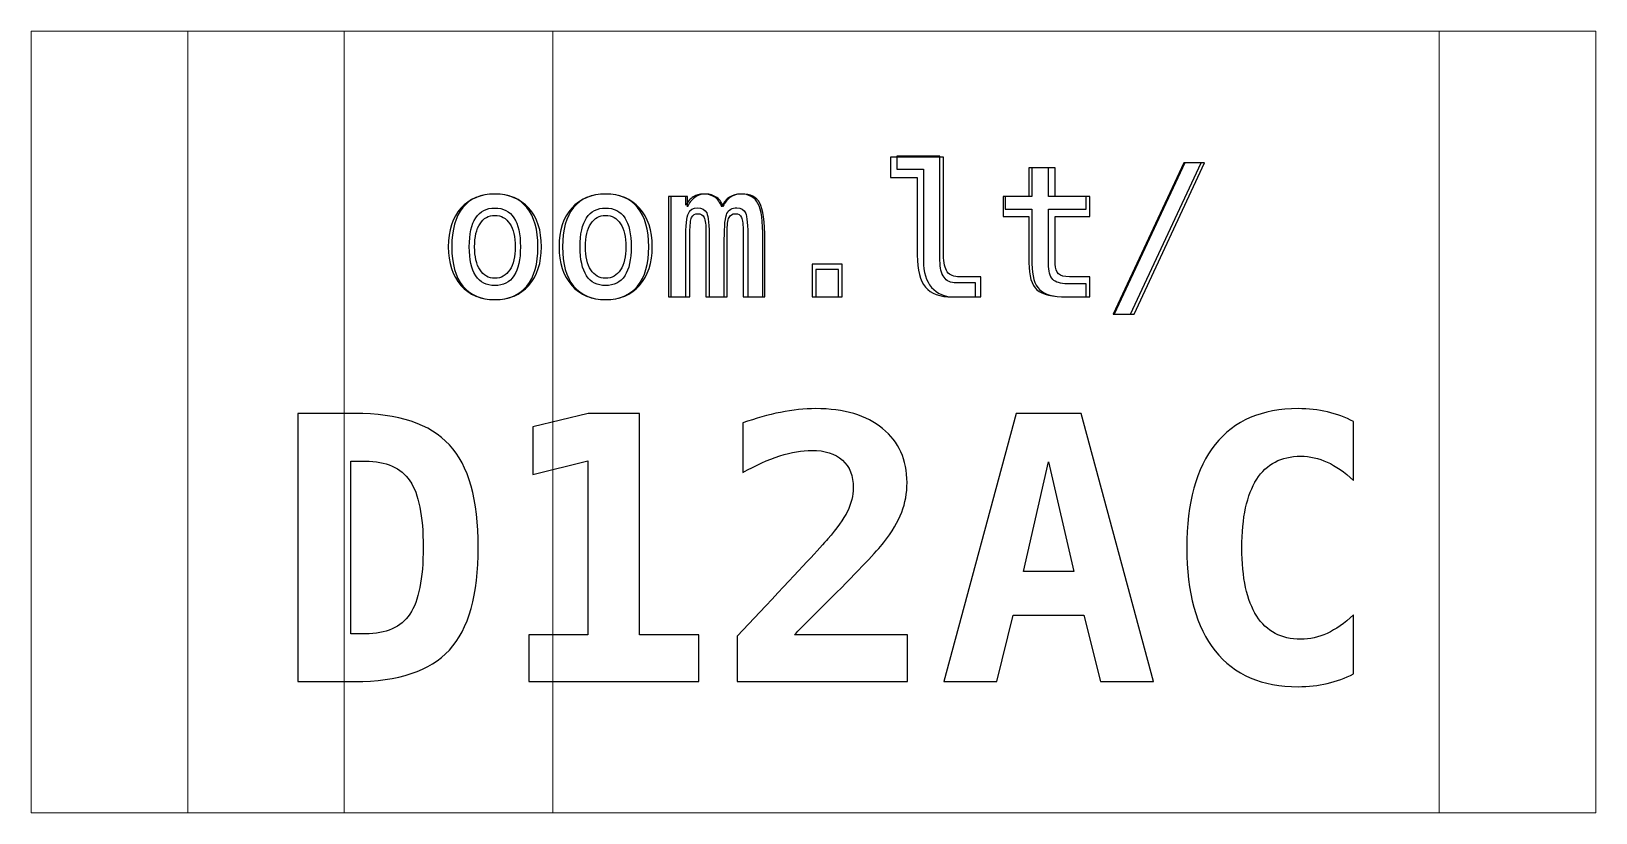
# Model space of a CAD drawing. Header units: centimetres. Extents: x -10.65 to -10.35, y -14.925 to -14.775.
import ezdxf

# ---------------------------------------------------------------- set-up
doc = ezdxf.new("R2010")
doc.units = ezdxf.units.CM
doc.header["$MEASUREMENT"] = 0
doc.layers.add('Layer 1', color=7, linetype='Continuous')

msp = doc.modelspace()

# ---------------------------------------------------------------- linework, layer by layer
at = {"layer": 'Layer 1', "color": 250, "lineweight": 9}
for points in [[(-10.65, -14.775), (-10.65, -14.775), (-10.35, -14.775), (-10.35, -14.775), (-10.35, -14.775), (-10.35, -14.775), (-10.35, -14.925), (-10.35, -14.925), (-10.35, -14.925), (-10.35, -14.925), (-10.65, -14.925), (-10.65, -14.925), (-10.65, -14.925), (-10.65, -14.925), (-10.65, -14.775), (-10.65, -14.775)], [(-10.61998, -14.775), (-10.61998, -14.775), (-10.38002, -14.775), (-10.38002, -14.775), (-10.38002, -14.775), (-10.38002, -14.775), (-10.38002, -14.925), (-10.38002, -14.925), (-10.38002, -14.925), (-10.38002, -14.925), (-10.61998, -14.925), (-10.61998, -14.925), (-10.61998, -14.925), (-10.61998, -14.925), (-10.61998, -14.775), (-10.61998, -14.775)]]:
    msp.add_open_spline(points, degree=3, knots=[0, 0, 0, 0, 0.25, 0.25, 0.25, 0.25, 0.5, 0.5, 0.5, 0.5, 0.75, 0.75, 0.75, 0.75, 1, 1, 1, 1], dxfattribs=at)
at = {"layer": 'Layer 1', "color": 7, "lineweight": 9}
msp.add_open_spline([(-10.58997, -14.775), (-10.58997, -14.775), (-10.54996, -14.775), (-10.54996, -14.775), (-10.54996, -14.775), (-10.54996, -14.775), (-10.54996, -14.925), (-10.54996, -14.925), (-10.54996, -14.925), (-10.54996, -14.925), (-10.58997, -14.925), (-10.58997, -14.925), (-10.58997, -14.925), (-10.58997, -14.925), (-10.58997, -14.775), (-10.58997, -14.775)], degree=3, knots=[0, 0, 0, 0, 0.25, 0.25, 0.25, 0.25, 0.5, 0.5, 0.5, 0.5, 0.75, 0.75, 0.75, 0.75, 1, 1, 1, 1], dxfattribs=at)
at = {"layer": 'Layer 1', "color": 250}
for points, knots in [([(-10.47575, -14.81901), (-10.47575, -14.82043), (-10.47549, -14.8215), (-10.47497, -14.82223), (-10.47497, -14.82223), (-10.47445, -14.82295), (-10.47368, -14.82331), (-10.47265, -14.82331), (-10.47265, -14.82331), (-10.47265, -14.82331), (-10.46895, -14.82331), (-10.46895, -14.82331), (-10.46895, -14.82331), (-10.46895, -14.82331), (-10.46895, -14.826), (-10.46895, -14.826), (-10.46895, -14.826), (-10.46895, -14.826), (-10.47296, -14.826), (-10.47296, -14.826), (-10.47296, -14.826), (-10.47486, -14.826), (-10.47632, -14.82539), (-10.47736, -14.82417), (-10.47736, -14.82417), (-10.4784, -14.82295), (-10.47892, -14.82123), (-10.47892, -14.81901), (-10.47892, -14.81901), (-10.47892, -14.81901), (-10.47892, -14.80149), (-10.47892, -14.80149), (-10.47892, -14.80149), (-10.47892, -14.80149), (-10.484, -14.80149), (-10.484, -14.80149), (-10.484, -14.80149), (-10.484, -14.80149), (-10.484, -14.799), (-10.484, -14.799), (-10.484, -14.799), (-10.484, -14.799), (-10.47575, -14.799), (-10.47575, -14.799), (-10.47575, -14.799), (-10.47575, -14.799), (-10.47575, -14.81901), (-10.47575, -14.81901)], [0, 0, 0, 0, 0.083333, 0.083333, 0.083333, 0.083333, 0.166667, 0.166667, 0.166667, 0.166667, 0.25, 0.25, 0.25, 0.25, 0.333333, 0.333333, 0.333333, 0.333333, 0.416667, 0.416667, 0.416667, 0.416667, 0.5, 0.5, 0.5, 0.5, 0.583333, 0.583333, 0.583333, 0.583333, 0.666667, 0.666667, 0.666667, 0.666667, 0.75, 0.75, 0.75, 0.75, 0.833333, 0.833333, 0.833333, 0.833333, 0.916667, 0.916667, 0.916667, 0.916667, 1, 1, 1, 1]), ([(-10.47575, -14.81901), (-10.47575, -14.82043), (-10.47549, -14.8215), (-10.47497, -14.82223), (-10.47497, -14.82223), (-10.47445, -14.82295), (-10.47368, -14.82331), (-10.47265, -14.82331), (-10.47265, -14.82331), (-10.47265, -14.82331), (-10.46895, -14.82331), (-10.46895, -14.82331), (-10.46895, -14.82331), (-10.46895, -14.82331), (-10.46895, -14.826), (-10.46895, -14.826), (-10.46895, -14.826), (-10.46895, -14.826), (-10.47296, -14.826), (-10.47296, -14.826), (-10.47296, -14.826), (-10.47486, -14.826), (-10.47632, -14.82539), (-10.47736, -14.82417), (-10.47736, -14.82417), (-10.4784, -14.82295), (-10.47892, -14.82123), (-10.47892, -14.81901), (-10.47892, -14.81901), (-10.47892, -14.81901), (-10.47892, -14.80149), (-10.47892, -14.80149), (-10.47892, -14.80149), (-10.47892, -14.80149), (-10.484, -14.80149), (-10.484, -14.80149), (-10.484, -14.80149), (-10.484, -14.80149), (-10.484, -14.799), (-10.484, -14.799), (-10.484, -14.799), (-10.484, -14.799), (-10.47575, -14.799), (-10.47575, -14.799), (-10.47575, -14.799), (-10.47575, -14.799), (-10.47575, -14.81901), (-10.47575, -14.81901)], [0, 0, 0, 0, 0.083333, 0.083333, 0.083333, 0.083333, 0.166667, 0.166667, 0.166667, 0.166667, 0.25, 0.25, 0.25, 0.25, 0.333333, 0.333333, 0.333333, 0.333333, 0.416667, 0.416667, 0.416667, 0.416667, 0.5, 0.5, 0.5, 0.5, 0.583333, 0.583333, 0.583333, 0.583333, 0.666667, 0.666667, 0.666667, 0.666667, 0.75, 0.75, 0.75, 0.75, 0.833333, 0.833333, 0.833333, 0.833333, 0.916667, 0.916667, 0.916667, 0.916667, 1, 1, 1, 1]), ([(-10.48009, -14.81796), (-10.48009, -14.81796), (-10.48009, -14.80307), (-10.48009, -14.80307), (-10.48009, -14.80307), (-10.48009, -14.80307), (-10.48521, -14.80307), (-10.48521, -14.80307), (-10.48521, -14.80307), (-10.48521, -14.80307), (-10.48521, -14.79919), (-10.48521, -14.79919), (-10.48521, -14.79919), (-10.48521, -14.79919), (-10.47505, -14.79919), (-10.47505, -14.79919), (-10.47505, -14.79919), (-10.47505, -14.79919), (-10.47505, -14.81796), (-10.47505, -14.81796), (-10.47505, -14.81796), (-10.47505, -14.81947), (-10.47481, -14.82054), (-10.47434, -14.82118), (-10.47434, -14.82118), (-10.47387, -14.82181), (-10.47307, -14.82213), (-10.47195, -14.82213), (-10.47195, -14.82213), (-10.47195, -14.82213), (-10.46791, -14.82213), (-10.46791, -14.82213), (-10.46791, -14.82213), (-10.46791, -14.82213), (-10.46791, -14.826), (-10.46791, -14.826), (-10.46791, -14.826), (-10.46791, -14.826), (-10.47336, -14.826), (-10.47336, -14.826), (-10.47336, -14.826), (-10.47576, -14.826), (-10.47748, -14.82538), (-10.47852, -14.82414), (-10.47852, -14.82414), (-10.47957, -14.8229), (-10.48009, -14.82084), (-10.48009, -14.81796)], [0, 0, 0, 0, 0.083333, 0.083333, 0.083333, 0.083333, 0.166667, 0.166667, 0.166667, 0.166667, 0.25, 0.25, 0.25, 0.25, 0.333333, 0.333333, 0.333333, 0.333333, 0.416667, 0.416667, 0.416667, 0.416667, 0.5, 0.5, 0.5, 0.5, 0.583333, 0.583333, 0.583333, 0.583333, 0.666667, 0.666667, 0.666667, 0.666667, 0.75, 0.75, 0.75, 0.75, 0.833333, 0.833333, 0.833333, 0.833333, 0.916667, 0.916667, 0.916667, 0.916667, 1, 1, 1, 1]), ([(-10.45364, -14.80123), (-10.45364, -14.80123), (-10.45364, -14.80671), (-10.45364, -14.80671), (-10.45364, -14.80671), (-10.45364, -14.80671), (-10.44704, -14.80671), (-10.44704, -14.80671), (-10.44704, -14.80671), (-10.44704, -14.80671), (-10.44704, -14.81058), (-10.44704, -14.81058), (-10.44704, -14.81058), (-10.44704, -14.81058), (-10.45364, -14.81058), (-10.45364, -14.81058), (-10.45364, -14.81058), (-10.45364, -14.81058), (-10.45364, -14.81971), (-10.45364, -14.81971), (-10.45364, -14.81971), (-10.45364, -14.82057), (-10.45342, -14.82119), (-10.45301, -14.82157), (-10.45301, -14.82157), (-10.45259, -14.82194), (-10.45189, -14.82213), (-10.45091, -14.82213), (-10.45091, -14.82213), (-10.45091, -14.82213), (-10.44704, -14.82213), (-10.44704, -14.82213), (-10.44704, -14.82213), (-10.44704, -14.82213), (-10.44704, -14.826), (-10.44704, -14.826), (-10.44704, -14.826), (-10.44704, -14.826), (-10.45128, -14.826), (-10.45128, -14.826), (-10.45128, -14.826), (-10.45417, -14.826), (-10.45613, -14.82554), (-10.45715, -14.82461), (-10.45715, -14.82461), (-10.45817, -14.82369), (-10.45868, -14.82198), (-10.45868, -14.81947), (-10.45868, -14.81947), (-10.45868, -14.81947), (-10.45868, -14.81058), (-10.45868, -14.81058), (-10.45868, -14.81058), (-10.45868, -14.81058), (-10.46361, -14.81058), (-10.46361, -14.81058), (-10.46361, -14.81058), (-10.46361, -14.81058), (-10.46361, -14.80671), (-10.46361, -14.80671), (-10.46361, -14.80671), (-10.46361, -14.80671), (-10.45868, -14.80671), (-10.45868, -14.80671), (-10.45868, -14.80671), (-10.45868, -14.80671), (-10.45868, -14.80123), (-10.45868, -14.80123), (-10.45868, -14.80123), (-10.45868, -14.80123), (-10.45364, -14.80123), (-10.45364, -14.80123)], [0, 0, 0, 0, 0.055556, 0.055556, 0.055556, 0.055556, 0.111111, 0.111111, 0.111111, 0.111111, 0.166667, 0.166667, 0.166667, 0.166667, 0.222222, 0.222222, 0.222222, 0.222222, 0.277778, 0.277778, 0.277778, 0.277778, 0.333333, 0.333333, 0.333333, 0.333333, 0.388889, 0.388889, 0.388889, 0.388889, 0.444444, 0.444444, 0.444444, 0.444444, 0.5, 0.5, 0.5, 0.5, 0.555556, 0.555556, 0.555556, 0.555556, 0.611111, 0.611111, 0.611111, 0.611111, 0.666667, 0.666667, 0.666667, 0.666667, 0.722222, 0.722222, 0.722222, 0.722222, 0.777778, 0.777778, 0.777778, 0.777778, 0.833333, 0.833333, 0.833333, 0.833333, 0.888889, 0.888889, 0.888889, 0.888889, 0.944444, 0.944444, 0.944444, 0.944444, 1, 1, 1, 1]), ([(-10.45494, -14.80123), (-10.45494, -14.80123), (-10.45494, -14.80671), (-10.45494, -14.80671), (-10.45494, -14.80671), (-10.45494, -14.80671), (-10.44774, -14.80671), (-10.44774, -14.80671), (-10.44774, -14.80671), (-10.44774, -14.80671), (-10.44774, -14.80917), (-10.44774, -14.80917), (-10.44774, -14.80917), (-10.44774, -14.80917), (-10.45494, -14.80917), (-10.45494, -14.80917), (-10.45494, -14.80917), (-10.45494, -14.80917), (-10.45494, -14.81964), (-10.45494, -14.81964), (-10.45494, -14.81964), (-10.45494, -14.82107), (-10.45467, -14.82206), (-10.45413, -14.82262), (-10.45413, -14.82262), (-10.45359, -14.82318), (-10.45265, -14.82347), (-10.45131, -14.82347), (-10.45131, -14.82347), (-10.45131, -14.82347), (-10.44774, -14.82347), (-10.44774, -14.82347), (-10.44774, -14.82347), (-10.44774, -14.82347), (-10.44774, -14.826), (-10.44774, -14.826), (-10.44774, -14.826), (-10.44774, -14.826), (-10.45161, -14.826), (-10.45161, -14.826), (-10.45161, -14.826), (-10.454, -14.826), (-10.45567, -14.82552), (-10.45665, -14.82457), (-10.45665, -14.82457), (-10.45762, -14.82362), (-10.45811, -14.82197), (-10.45811, -14.81964), (-10.45811, -14.81964), (-10.45811, -14.81964), (-10.45811, -14.80917), (-10.45811, -14.80917), (-10.45811, -14.80917), (-10.45811, -14.80917), (-10.46326, -14.80917), (-10.46326, -14.80917), (-10.46326, -14.80917), (-10.46326, -14.80917), (-10.46326, -14.80671), (-10.46326, -14.80671), (-10.46326, -14.80671), (-10.46326, -14.80671), (-10.45811, -14.80671), (-10.45811, -14.80671), (-10.45811, -14.80671), (-10.45811, -14.80671), (-10.45811, -14.80123), (-10.45811, -14.80123), (-10.45811, -14.80123), (-10.45811, -14.80123), (-10.45494, -14.80123), (-10.45494, -14.80123)], [0, 0, 0, 0, 0.055556, 0.055556, 0.055556, 0.055556, 0.111111, 0.111111, 0.111111, 0.111111, 0.166667, 0.166667, 0.166667, 0.166667, 0.222222, 0.222222, 0.222222, 0.222222, 0.277778, 0.277778, 0.277778, 0.277778, 0.333333, 0.333333, 0.333333, 0.333333, 0.388889, 0.388889, 0.388889, 0.388889, 0.444444, 0.444444, 0.444444, 0.444444, 0.5, 0.5, 0.5, 0.5, 0.555556, 0.555556, 0.555556, 0.555556, 0.611111, 0.611111, 0.611111, 0.611111, 0.666667, 0.666667, 0.666667, 0.666667, 0.722222, 0.722222, 0.722222, 0.722222, 0.777778, 0.777778, 0.777778, 0.777778, 0.833333, 0.833333, 0.833333, 0.833333, 0.888889, 0.888889, 0.888889, 0.888889, 0.944444, 0.944444, 0.944444, 0.944444, 1, 1, 1, 1]), ([(-10.45494, -14.80123), (-10.45494, -14.80123), (-10.45494, -14.80671), (-10.45494, -14.80671), (-10.45494, -14.80671), (-10.45494, -14.80671), (-10.44774, -14.80671), (-10.44774, -14.80671), (-10.44774, -14.80671), (-10.44774, -14.80671), (-10.44774, -14.80917), (-10.44774, -14.80917), (-10.44774, -14.80917), (-10.44774, -14.80917), (-10.45494, -14.80917), (-10.45494, -14.80917), (-10.45494, -14.80917), (-10.45494, -14.80917), (-10.45494, -14.81964), (-10.45494, -14.81964), (-10.45494, -14.81964), (-10.45494, -14.82107), (-10.45467, -14.82206), (-10.45413, -14.82262), (-10.45413, -14.82262), (-10.45359, -14.82318), (-10.45265, -14.82347), (-10.45131, -14.82347), (-10.45131, -14.82347), (-10.45131, -14.82347), (-10.44774, -14.82347), (-10.44774, -14.82347), (-10.44774, -14.82347), (-10.44774, -14.82347), (-10.44774, -14.826), (-10.44774, -14.826), (-10.44774, -14.826), (-10.44774, -14.826), (-10.45161, -14.826), (-10.45161, -14.826), (-10.45161, -14.826), (-10.454, -14.826), (-10.45567, -14.82552), (-10.45665, -14.82457), (-10.45665, -14.82457), (-10.45762, -14.82362), (-10.45811, -14.82197), (-10.45811, -14.81964), (-10.45811, -14.81964), (-10.45811, -14.81964), (-10.45811, -14.80917), (-10.45811, -14.80917), (-10.45811, -14.80917), (-10.45811, -14.80917), (-10.46326, -14.80917), (-10.46326, -14.80917), (-10.46326, -14.80917), (-10.46326, -14.80917), (-10.46326, -14.80671), (-10.46326, -14.80671), (-10.46326, -14.80671), (-10.46326, -14.80671), (-10.45811, -14.80671), (-10.45811, -14.80671), (-10.45811, -14.80671), (-10.45811, -14.80671), (-10.45811, -14.80123), (-10.45811, -14.80123), (-10.45811, -14.80123), (-10.45811, -14.80123), (-10.45494, -14.80123), (-10.45494, -14.80123)], [0, 0, 0, 0, 0.055556, 0.055556, 0.055556, 0.055556, 0.111111, 0.111111, 0.111111, 0.111111, 0.166667, 0.166667, 0.166667, 0.166667, 0.222222, 0.222222, 0.222222, 0.222222, 0.277778, 0.277778, 0.277778, 0.277778, 0.333333, 0.333333, 0.333333, 0.333333, 0.388889, 0.388889, 0.388889, 0.388889, 0.444444, 0.444444, 0.444444, 0.444444, 0.5, 0.5, 0.5, 0.5, 0.555556, 0.555556, 0.555556, 0.555556, 0.611111, 0.611111, 0.611111, 0.611111, 0.666667, 0.666667, 0.666667, 0.666667, 0.722222, 0.722222, 0.722222, 0.722222, 0.777778, 0.777778, 0.777778, 0.777778, 0.833333, 0.833333, 0.833333, 0.833333, 0.888889, 0.888889, 0.888889, 0.888889, 0.944444, 0.944444, 0.944444, 0.944444, 1, 1, 1, 1]), ([(-10.42896, -14.80028), (-10.42896, -14.80028), (-10.42569, -14.80028), (-10.42569, -14.80028), (-10.42569, -14.80028), (-10.42569, -14.80028), (-10.43923, -14.82928), (-10.43923, -14.82928), (-10.43923, -14.82928), (-10.43923, -14.82928), (-10.44252, -14.82928), (-10.44252, -14.82928), (-10.44252, -14.82928), (-10.44252, -14.82928), (-10.42896, -14.80028), (-10.42896, -14.80028)], [0, 0, 0, 0, 0.25, 0.25, 0.25, 0.25, 0.5, 0.5, 0.5, 0.5, 0.75, 0.75, 0.75, 0.75, 1, 1, 1, 1]), ([(-10.42896, -14.80028), (-10.42896, -14.80028), (-10.42569, -14.80028), (-10.42569, -14.80028), (-10.42569, -14.80028), (-10.42569, -14.80028), (-10.43923, -14.82928), (-10.43923, -14.82928), (-10.43923, -14.82928), (-10.43923, -14.82928), (-10.44252, -14.82928), (-10.44252, -14.82928), (-10.44252, -14.82928), (-10.44252, -14.82928), (-10.42896, -14.80028), (-10.42896, -14.80028)], [0, 0, 0, 0, 0.25, 0.25, 0.25, 0.25, 0.5, 0.5, 0.5, 0.5, 0.75, 0.75, 0.75, 0.75, 1, 1, 1, 1]), ([(-10.42879, -14.80028), (-10.42879, -14.80028), (-10.42499, -14.80028), (-10.42499, -14.80028), (-10.42499, -14.80028), (-10.42499, -14.80028), (-10.43853, -14.82928), (-10.43853, -14.82928), (-10.43853, -14.82928), (-10.43853, -14.82928), (-10.44233, -14.82928), (-10.44233, -14.82928), (-10.44233, -14.82928), (-10.44233, -14.82928), (-10.42879, -14.80028), (-10.42879, -14.80028)], [0, 0, 0, 0, 0.25, 0.25, 0.25, 0.25, 0.5, 0.5, 0.5, 0.5, 0.75, 0.75, 0.75, 0.75, 1, 1, 1, 1]), ([(-10.57003, -14.81637), (-10.57003, -14.81326), (-10.56923, -14.81079), (-10.56761, -14.80897), (-10.56761, -14.80897), (-10.566, -14.80715), (-10.56383, -14.80624), (-10.56111, -14.80624), (-10.56111, -14.80624), (-10.55838, -14.80624), (-10.5562, -14.80715), (-10.55459, -14.80897), (-10.55459, -14.80897), (-10.55297, -14.81079), (-10.55217, -14.81326), (-10.55217, -14.81637), (-10.55217, -14.81637), (-10.55217, -14.81948), (-10.55297, -14.82195), (-10.55459, -14.82377), (-10.55459, -14.82377), (-10.5562, -14.82559), (-10.55838, -14.8265), (-10.56111, -14.8265), (-10.56111, -14.8265), (-10.56383, -14.8265), (-10.566, -14.82559), (-10.56761, -14.82377), (-10.56761, -14.82377), (-10.56923, -14.82195), (-10.57003, -14.81948), (-10.57003, -14.81637)], [0, 0, 0, 0, 0.125, 0.125, 0.125, 0.125, 0.25, 0.25, 0.25, 0.25, 0.375, 0.375, 0.375, 0.375, 0.5, 0.5, 0.5, 0.5, 0.625, 0.625, 0.625, 0.625, 0.75, 0.75, 0.75, 0.75, 0.875, 0.875, 0.875, 0.875, 1, 1, 1, 1]), ([(-10.56111, -14.80624), (-10.55843, -14.80624), (-10.55638, -14.80711), (-10.55497, -14.80884), (-10.55497, -14.80884), (-10.55355, -14.81058), (-10.55284, -14.81309), (-10.55284, -14.81637), (-10.55284, -14.81637), (-10.55284, -14.81967), (-10.55354, -14.82218), (-10.55496, -14.82391), (-10.55496, -14.82391), (-10.55637, -14.82564), (-10.55842, -14.8265), (-10.56111, -14.8265), (-10.56111, -14.8265), (-10.56379, -14.8265), (-10.56583, -14.82564), (-10.56725, -14.82391), (-10.56725, -14.82391), (-10.56866, -14.82218), (-10.56936, -14.81967), (-10.56936, -14.81637), (-10.56936, -14.81637), (-10.56936, -14.81309), (-10.56866, -14.81058), (-10.56725, -14.80884), (-10.56725, -14.80884), (-10.56583, -14.80711), (-10.56379, -14.80624), (-10.56111, -14.80624)], [0, 0, 0, 0, 0.125, 0.125, 0.125, 0.125, 0.25, 0.25, 0.25, 0.25, 0.375, 0.375, 0.375, 0.375, 0.5, 0.5, 0.5, 0.5, 0.625, 0.625, 0.625, 0.625, 0.75, 0.75, 0.75, 0.75, 0.875, 0.875, 0.875, 0.875, 1, 1, 1, 1]), ([(-10.56111, -14.80624), (-10.55843, -14.80624), (-10.55638, -14.80711), (-10.55497, -14.80884), (-10.55497, -14.80884), (-10.55355, -14.81058), (-10.55284, -14.81309), (-10.55284, -14.81637), (-10.55284, -14.81637), (-10.55284, -14.81967), (-10.55354, -14.82218), (-10.55496, -14.82391), (-10.55496, -14.82391), (-10.55637, -14.82564), (-10.55842, -14.8265), (-10.56111, -14.8265), (-10.56111, -14.8265), (-10.56379, -14.8265), (-10.56583, -14.82564), (-10.56725, -14.82391), (-10.56725, -14.82391), (-10.56866, -14.82218), (-10.56936, -14.81967), (-10.56936, -14.81637), (-10.56936, -14.81637), (-10.56936, -14.81309), (-10.56866, -14.81058), (-10.56725, -14.80884), (-10.56725, -14.80884), (-10.56583, -14.80711), (-10.56379, -14.80624), (-10.56111, -14.80624)], [0, 0, 0, 0, 0.125, 0.125, 0.125, 0.125, 0.25, 0.25, 0.25, 0.25, 0.375, 0.375, 0.375, 0.375, 0.5, 0.5, 0.5, 0.5, 0.625, 0.625, 0.625, 0.625, 0.75, 0.75, 0.75, 0.75, 0.875, 0.875, 0.875, 0.875, 1, 1, 1, 1]), ([(-10.54879, -14.81637), (-10.54879, -14.81326), (-10.54799, -14.81079), (-10.54637, -14.80897), (-10.54637, -14.80897), (-10.54476, -14.80715), (-10.54259, -14.80624), (-10.53987, -14.80624), (-10.53987, -14.80624), (-10.53714, -14.80624), (-10.53496, -14.80715), (-10.53335, -14.80897), (-10.53335, -14.80897), (-10.53173, -14.81079), (-10.53093, -14.81326), (-10.53093, -14.81637), (-10.53093, -14.81637), (-10.53093, -14.81948), (-10.53173, -14.82195), (-10.53335, -14.82377), (-10.53335, -14.82377), (-10.53496, -14.82559), (-10.53714, -14.8265), (-10.53987, -14.8265), (-10.53987, -14.8265), (-10.54259, -14.8265), (-10.54476, -14.82559), (-10.54637, -14.82377), (-10.54637, -14.82377), (-10.54799, -14.82195), (-10.54879, -14.81948), (-10.54879, -14.81637)], [0, 0, 0, 0, 0.125, 0.125, 0.125, 0.125, 0.25, 0.25, 0.25, 0.25, 0.375, 0.375, 0.375, 0.375, 0.5, 0.5, 0.5, 0.5, 0.625, 0.625, 0.625, 0.625, 0.75, 0.75, 0.75, 0.75, 0.875, 0.875, 0.875, 0.875, 1, 1, 1, 1]), ([(-10.53987, -14.80624), (-10.53719, -14.80624), (-10.53514, -14.80711), (-10.53373, -14.80884), (-10.53373, -14.80884), (-10.53231, -14.81058), (-10.5316, -14.81309), (-10.5316, -14.81637), (-10.5316, -14.81637), (-10.5316, -14.81967), (-10.5323, -14.82218), (-10.53372, -14.82391), (-10.53372, -14.82391), (-10.53513, -14.82564), (-10.53718, -14.8265), (-10.53987, -14.8265), (-10.53987, -14.8265), (-10.54255, -14.8265), (-10.54459, -14.82564), (-10.54601, -14.82391), (-10.54601, -14.82391), (-10.54742, -14.82218), (-10.54812, -14.81967), (-10.54812, -14.81637), (-10.54812, -14.81637), (-10.54812, -14.81309), (-10.54742, -14.81058), (-10.54601, -14.80884), (-10.54601, -14.80884), (-10.54459, -14.80711), (-10.54255, -14.80624), (-10.53987, -14.80624)], [0, 0, 0, 0, 0.125, 0.125, 0.125, 0.125, 0.25, 0.25, 0.25, 0.25, 0.375, 0.375, 0.375, 0.375, 0.5, 0.5, 0.5, 0.5, 0.625, 0.625, 0.625, 0.625, 0.75, 0.75, 0.75, 0.75, 0.875, 0.875, 0.875, 0.875, 1, 1, 1, 1]), ([(-10.53987, -14.80624), (-10.53719, -14.80624), (-10.53514, -14.80711), (-10.53373, -14.80884), (-10.53373, -14.80884), (-10.53231, -14.81058), (-10.5316, -14.81309), (-10.5316, -14.81637), (-10.5316, -14.81637), (-10.5316, -14.81967), (-10.5323, -14.82218), (-10.53372, -14.82391), (-10.53372, -14.82391), (-10.53513, -14.82564), (-10.53718, -14.8265), (-10.53987, -14.8265), (-10.53987, -14.8265), (-10.54255, -14.8265), (-10.54459, -14.82564), (-10.54601, -14.82391), (-10.54601, -14.82391), (-10.54742, -14.82218), (-10.54812, -14.81967), (-10.54812, -14.81637), (-10.54812, -14.81637), (-10.54812, -14.81309), (-10.54742, -14.81058), (-10.54601, -14.80884), (-10.54601, -14.80884), (-10.54459, -14.80711), (-10.54255, -14.80624), (-10.53987, -14.80624)], [0, 0, 0, 0, 0.125, 0.125, 0.125, 0.125, 0.25, 0.25, 0.25, 0.25, 0.375, 0.375, 0.375, 0.375, 0.5, 0.5, 0.5, 0.5, 0.625, 0.625, 0.625, 0.625, 0.75, 0.75, 0.75, 0.75, 0.875, 0.875, 0.875, 0.875, 1, 1, 1, 1]), ([(-10.51736, -14.80864), (-10.51697, -14.80782), (-10.51649, -14.80722), (-10.5159, -14.80683), (-10.5159, -14.80683), (-10.51532, -14.80644), (-10.5146, -14.80624), (-10.51375, -14.80624), (-10.51375, -14.80624), (-10.51209, -14.80624), (-10.51094, -14.80682), (-10.5103, -14.80797), (-10.5103, -14.80797), (-10.50966, -14.80911), (-10.50934, -14.81151), (-10.50934, -14.81513), (-10.50934, -14.81513), (-10.50934, -14.81513), (-10.50934, -14.826), (-10.50934, -14.826), (-10.50934, -14.826), (-10.50934, -14.826), (-10.51348, -14.826), (-10.51348, -14.826), (-10.51348, -14.826), (-10.51348, -14.826), (-10.51348, -14.81362), (-10.51348, -14.81362), (-10.51348, -14.81362), (-10.51348, -14.81218), (-10.51359, -14.81122), (-10.5138, -14.81074), (-10.5138, -14.81074), (-10.51402, -14.81026), (-10.51442, -14.81002), (-10.51499, -14.81002), (-10.51499, -14.81002), (-10.51557, -14.81002), (-10.51597, -14.81027), (-10.5162, -14.81076), (-10.5162, -14.81076), (-10.51643, -14.81125), (-10.51655, -14.81221), (-10.51655, -14.81362), (-10.51655, -14.81362), (-10.51655, -14.81362), (-10.51655, -14.826), (-10.51655, -14.826), (-10.51655, -14.826), (-10.51655, -14.826), (-10.52063, -14.826), (-10.52063, -14.826), (-10.52063, -14.826), (-10.52063, -14.826), (-10.52063, -14.81362), (-10.52063, -14.81362), (-10.52063, -14.81362), (-10.52063, -14.81221), (-10.52074, -14.81125), (-10.52097, -14.81076), (-10.52097, -14.81076), (-10.5212, -14.81027), (-10.5216, -14.81002), (-10.52218, -14.81002), (-10.52218, -14.81002), (-10.52275, -14.81002), (-10.52315, -14.81026), (-10.52337, -14.81074), (-10.52337, -14.81074), (-10.52358, -14.81122), (-10.5237, -14.81218), (-10.5237, -14.81362), (-10.5237, -14.81362), (-10.5237, -14.81362), (-10.5237, -14.826), (-10.5237, -14.826), (-10.5237, -14.826), (-10.5237, -14.826), (-10.52783, -14.826), (-10.52783, -14.826), (-10.52783, -14.826), (-10.52783, -14.826), (-10.52783, -14.80671), (-10.52783, -14.80671), (-10.52783, -14.80671), (-10.52783, -14.80671), (-10.52416, -14.80671), (-10.52416, -14.80671), (-10.52416, -14.80671), (-10.52416, -14.80671), (-10.52416, -14.80871), (-10.52416, -14.80871), (-10.52416, -14.80871), (-10.52387, -14.80795), (-10.52341, -14.80735), (-10.52278, -14.80691), (-10.52278, -14.80691), (-10.52215, -14.80647), (-10.52144, -14.80624), (-10.52066, -14.80624), (-10.52066, -14.80624), (-10.51988, -14.80624), (-10.51917, -14.80648), (-10.51853, -14.80694), (-10.51853, -14.80694), (-10.51788, -14.80741), (-10.51749, -14.80797), (-10.51736, -14.80864)], [0, 0, 0, 0, 0.037037, 0.037037, 0.037037, 0.037037, 0.074074, 0.074074, 0.074074, 0.074074, 0.111111, 0.111111, 0.111111, 0.111111, 0.148148, 0.148148, 0.148148, 0.148148, 0.185185, 0.185185, 0.185185, 0.185185, 0.222222, 0.222222, 0.222222, 0.222222, 0.259259, 0.259259, 0.259259, 0.259259, 0.296296, 0.296296, 0.296296, 0.296296, 0.333333, 0.333333, 0.333333, 0.333333, 0.37037, 0.37037, 0.37037, 0.37037, 0.407407, 0.407407, 0.407407, 0.407407, 0.444444, 0.444444, 0.444444, 0.444444, 0.481481, 0.481481, 0.481481, 0.481481, 0.518519, 0.518519, 0.518519, 0.518519, 0.555556, 0.555556, 0.555556, 0.555556, 0.592593, 0.592593, 0.592593, 0.592593, 0.62963, 0.62963, 0.62963, 0.62963, 0.666667, 0.666667, 0.666667, 0.666667, 0.703704, 0.703704, 0.703704, 0.703704, 0.740741, 0.740741, 0.740741, 0.740741, 0.777778, 0.777778, 0.777778, 0.777778, 0.814815, 0.814815, 0.814815, 0.814815, 0.851852, 0.851852, 0.851852, 0.851852, 0.888889, 0.888889, 0.888889, 0.888889, 0.925926, 0.925926, 0.925926, 0.925926, 0.962963, 0.962963, 0.962963, 0.962963, 1, 1, 1, 1]), ([(-10.5176, -14.80867), (-10.51721, -14.80784), (-10.51671, -14.80723), (-10.5161, -14.80684), (-10.5161, -14.80684), (-10.5155, -14.80644), (-10.51478, -14.80624), (-10.51393, -14.80624), (-10.51393, -14.80624), (-10.51238, -14.80624), (-10.51128, -14.80684), (-10.51065, -14.80804), (-10.51065, -14.80804), (-10.51001, -14.80924), (-10.50969, -14.8115), (-10.50969, -14.81482), (-10.50969, -14.81482), (-10.50969, -14.81482), (-10.50969, -14.826), (-10.50969, -14.826), (-10.50969, -14.826), (-10.50969, -14.826), (-10.51258, -14.826), (-10.51258, -14.826), (-10.51258, -14.826), (-10.51258, -14.826), (-10.51258, -14.81496), (-10.51258, -14.81496), (-10.51258, -14.81496), (-10.51258, -14.81223), (-10.51273, -14.81055), (-10.51304, -14.80988), (-10.51304, -14.80988), (-10.51334, -14.80922), (-10.5139, -14.8089), (-10.5147, -14.8089), (-10.5147, -14.8089), (-10.51562, -14.8089), (-10.51625, -14.80925), (-10.51659, -14.80995), (-10.51659, -14.80995), (-10.51693, -14.81066), (-10.5171, -14.81233), (-10.5171, -14.81496), (-10.5171, -14.81496), (-10.5171, -14.81496), (-10.5171, -14.826), (-10.5171, -14.826), (-10.5171, -14.826), (-10.5171, -14.826), (-10.51999, -14.826), (-10.51999, -14.826), (-10.51999, -14.826), (-10.51999, -14.826), (-10.51999, -14.81496), (-10.51999, -14.81496), (-10.51999, -14.81496), (-10.51999, -14.8122), (-10.52016, -14.8105), (-10.52048, -14.80986), (-10.52048, -14.80986), (-10.52081, -14.80922), (-10.5214, -14.8089), (-10.52225, -14.8089), (-10.52225, -14.8089), (-10.52309, -14.8089), (-10.52367, -14.80925), (-10.524, -14.80995), (-10.524, -14.80995), (-10.52432, -14.81066), (-10.52449, -14.81233), (-10.52449, -14.81496), (-10.52449, -14.81496), (-10.52449, -14.81496), (-10.52449, -14.826), (-10.52449, -14.826), (-10.52449, -14.826), (-10.52449, -14.826), (-10.52736, -14.826), (-10.52736, -14.826), (-10.52736, -14.826), (-10.52736, -14.826), (-10.52736, -14.80671), (-10.52736, -14.80671), (-10.52736, -14.80671), (-10.52736, -14.80671), (-10.52449, -14.80671), (-10.52449, -14.80671), (-10.52449, -14.80671), (-10.52449, -14.80671), (-10.52449, -14.80836), (-10.52449, -14.80836), (-10.52449, -14.80836), (-10.52411, -14.80767), (-10.52364, -14.80715), (-10.52307, -14.80678), (-10.52307, -14.80678), (-10.5225, -14.80643), (-10.52185, -14.80624), (-10.52113, -14.80624), (-10.52113, -14.80624), (-10.52026, -14.80624), (-10.51953, -14.80644), (-10.51895, -14.80684), (-10.51895, -14.80684), (-10.51837, -14.80725), (-10.51792, -14.80785), (-10.5176, -14.80867)], [0, 0, 0, 0, 0.037037, 0.037037, 0.037037, 0.037037, 0.074074, 0.074074, 0.074074, 0.074074, 0.111111, 0.111111, 0.111111, 0.111111, 0.148148, 0.148148, 0.148148, 0.148148, 0.185185, 0.185185, 0.185185, 0.185185, 0.222222, 0.222222, 0.222222, 0.222222, 0.259259, 0.259259, 0.259259, 0.259259, 0.296296, 0.296296, 0.296296, 0.296296, 0.333333, 0.333333, 0.333333, 0.333333, 0.37037, 0.37037, 0.37037, 0.37037, 0.407407, 0.407407, 0.407407, 0.407407, 0.444444, 0.444444, 0.444444, 0.444444, 0.481481, 0.481481, 0.481481, 0.481481, 0.518519, 0.518519, 0.518519, 0.518519, 0.555556, 0.555556, 0.555556, 0.555556, 0.592593, 0.592593, 0.592593, 0.592593, 0.62963, 0.62963, 0.62963, 0.62963, 0.666667, 0.666667, 0.666667, 0.666667, 0.703704, 0.703704, 0.703704, 0.703704, 0.740741, 0.740741, 0.740741, 0.740741, 0.777778, 0.777778, 0.777778, 0.777778, 0.814815, 0.814815, 0.814815, 0.814815, 0.851852, 0.851852, 0.851852, 0.851852, 0.888889, 0.888889, 0.888889, 0.888889, 0.925926, 0.925926, 0.925926, 0.925926, 0.962963, 0.962963, 0.962963, 0.962963, 1, 1, 1, 1]), ([(-10.5176, -14.80867), (-10.51721, -14.80784), (-10.51671, -14.80723), (-10.5161, -14.80684), (-10.5161, -14.80684), (-10.5155, -14.80644), (-10.51478, -14.80624), (-10.51393, -14.80624), (-10.51393, -14.80624), (-10.51238, -14.80624), (-10.51128, -14.80684), (-10.51065, -14.80804), (-10.51065, -14.80804), (-10.51001, -14.80924), (-10.50969, -14.8115), (-10.50969, -14.81482), (-10.50969, -14.81482), (-10.50969, -14.81482), (-10.50969, -14.826), (-10.50969, -14.826), (-10.50969, -14.826), (-10.50969, -14.826), (-10.51258, -14.826), (-10.51258, -14.826), (-10.51258, -14.826), (-10.51258, -14.826), (-10.51258, -14.81496), (-10.51258, -14.81496), (-10.51258, -14.81496), (-10.51258, -14.81223), (-10.51273, -14.81055), (-10.51304, -14.80988), (-10.51304, -14.80988), (-10.51334, -14.80922), (-10.5139, -14.8089), (-10.5147, -14.8089), (-10.5147, -14.8089), (-10.51562, -14.8089), (-10.51625, -14.80925), (-10.51659, -14.80995), (-10.51659, -14.80995), (-10.51693, -14.81066), (-10.5171, -14.81233), (-10.5171, -14.81496), (-10.5171, -14.81496), (-10.5171, -14.81496), (-10.5171, -14.826), (-10.5171, -14.826), (-10.5171, -14.826), (-10.5171, -14.826), (-10.51999, -14.826), (-10.51999, -14.826), (-10.51999, -14.826), (-10.51999, -14.826), (-10.51999, -14.81496), (-10.51999, -14.81496), (-10.51999, -14.81496), (-10.51999, -14.8122), (-10.52016, -14.8105), (-10.52048, -14.80986), (-10.52048, -14.80986), (-10.52081, -14.80922), (-10.5214, -14.8089), (-10.52225, -14.8089), (-10.52225, -14.8089), (-10.52309, -14.8089), (-10.52367, -14.80925), (-10.524, -14.80995), (-10.524, -14.80995), (-10.52432, -14.81066), (-10.52449, -14.81233), (-10.52449, -14.81496), (-10.52449, -14.81496), (-10.52449, -14.81496), (-10.52449, -14.826), (-10.52449, -14.826), (-10.52449, -14.826), (-10.52449, -14.826), (-10.52736, -14.826), (-10.52736, -14.826), (-10.52736, -14.826), (-10.52736, -14.826), (-10.52736, -14.80671), (-10.52736, -14.80671), (-10.52736, -14.80671), (-10.52736, -14.80671), (-10.52449, -14.80671), (-10.52449, -14.80671), (-10.52449, -14.80671), (-10.52449, -14.80671), (-10.52449, -14.80836), (-10.52449, -14.80836), (-10.52449, -14.80836), (-10.52411, -14.80767), (-10.52364, -14.80715), (-10.52307, -14.80678), (-10.52307, -14.80678), (-10.5225, -14.80643), (-10.52185, -14.80624), (-10.52113, -14.80624), (-10.52113, -14.80624), (-10.52026, -14.80624), (-10.51953, -14.80644), (-10.51895, -14.80684), (-10.51895, -14.80684), (-10.51837, -14.80725), (-10.51792, -14.80785), (-10.5176, -14.80867)], [0, 0, 0, 0, 0.037037, 0.037037, 0.037037, 0.037037, 0.074074, 0.074074, 0.074074, 0.074074, 0.111111, 0.111111, 0.111111, 0.111111, 0.148148, 0.148148, 0.148148, 0.148148, 0.185185, 0.185185, 0.185185, 0.185185, 0.222222, 0.222222, 0.222222, 0.222222, 0.259259, 0.259259, 0.259259, 0.259259, 0.296296, 0.296296, 0.296296, 0.296296, 0.333333, 0.333333, 0.333333, 0.333333, 0.37037, 0.37037, 0.37037, 0.37037, 0.407407, 0.407407, 0.407407, 0.407407, 0.444444, 0.444444, 0.444444, 0.444444, 0.481481, 0.481481, 0.481481, 0.481481, 0.518519, 0.518519, 0.518519, 0.518519, 0.555556, 0.555556, 0.555556, 0.555556, 0.592593, 0.592593, 0.592593, 0.592593, 0.62963, 0.62963, 0.62963, 0.62963, 0.666667, 0.666667, 0.666667, 0.666667, 0.703704, 0.703704, 0.703704, 0.703704, 0.740741, 0.740741, 0.740741, 0.740741, 0.777778, 0.777778, 0.777778, 0.777778, 0.814815, 0.814815, 0.814815, 0.814815, 0.851852, 0.851852, 0.851852, 0.851852, 0.888889, 0.888889, 0.888889, 0.888889, 0.925926, 0.925926, 0.925926, 0.925926, 0.962963, 0.962963, 0.962963, 0.962963, 1, 1, 1, 1]), ([(-10.56111, -14.80893), (-10.56272, -14.80893), (-10.56393, -14.80955), (-10.56476, -14.81081), (-10.56476, -14.81081), (-10.56559, -14.81206), (-10.566, -14.81392), (-10.566, -14.81637), (-10.566, -14.81637), (-10.566, -14.81881), (-10.56559, -14.82067), (-10.56476, -14.82193), (-10.56476, -14.82193), (-10.56393, -14.82318), (-10.56272, -14.82381), (-10.56111, -14.82381), (-10.56111, -14.82381), (-10.55949, -14.82381), (-10.55827, -14.82318), (-10.55744, -14.82193), (-10.55744, -14.82193), (-10.55661, -14.82067), (-10.5562, -14.81881), (-10.5562, -14.81637), (-10.5562, -14.81637), (-10.5562, -14.81392), (-10.55661, -14.81206), (-10.55744, -14.81081), (-10.55744, -14.81081), (-10.55827, -14.80955), (-10.55949, -14.80893), (-10.56111, -14.80893)], [0, 0, 0, 0, 0.125, 0.125, 0.125, 0.125, 0.25, 0.25, 0.25, 0.25, 0.375, 0.375, 0.375, 0.375, 0.5, 0.5, 0.5, 0.5, 0.625, 0.625, 0.625, 0.625, 0.75, 0.75, 0.75, 0.75, 0.875, 0.875, 0.875, 0.875, 1, 1, 1, 1]), ([(-10.56111, -14.80893), (-10.56272, -14.80893), (-10.56393, -14.80955), (-10.56476, -14.81081), (-10.56476, -14.81081), (-10.56559, -14.81206), (-10.566, -14.81392), (-10.566, -14.81637), (-10.566, -14.81637), (-10.566, -14.81881), (-10.56559, -14.82067), (-10.56476, -14.82193), (-10.56476, -14.82193), (-10.56393, -14.82318), (-10.56272, -14.82381), (-10.56111, -14.82381), (-10.56111, -14.82381), (-10.55949, -14.82381), (-10.55827, -14.82318), (-10.55744, -14.82193), (-10.55744, -14.82193), (-10.55661, -14.82067), (-10.5562, -14.81881), (-10.5562, -14.81637), (-10.5562, -14.81637), (-10.5562, -14.81392), (-10.55661, -14.81206), (-10.55744, -14.81081), (-10.55744, -14.81081), (-10.55827, -14.80955), (-10.55949, -14.80893), (-10.56111, -14.80893)], [0, 0, 0, 0, 0.125, 0.125, 0.125, 0.125, 0.25, 0.25, 0.25, 0.25, 0.375, 0.375, 0.375, 0.375, 0.5, 0.5, 0.5, 0.5, 0.625, 0.625, 0.625, 0.625, 0.75, 0.75, 0.75, 0.75, 0.875, 0.875, 0.875, 0.875, 1, 1, 1, 1]), ([(-10.56111, -14.81034), (-10.56232, -14.81034), (-10.56326, -14.81087), (-10.56395, -14.81194), (-10.56395, -14.81194), (-10.56464, -14.813), (-10.56499, -14.81448), (-10.56499, -14.81637), (-10.56499, -14.81637), (-10.56499, -14.81827), (-10.56464, -14.81974), (-10.56395, -14.82081), (-10.56395, -14.82081), (-10.56326, -14.82187), (-10.56232, -14.8224), (-10.56111, -14.8224), (-10.56111, -14.8224), (-10.55989, -14.8224), (-10.55894, -14.82187), (-10.55825, -14.82081), (-10.55825, -14.82081), (-10.55756, -14.81974), (-10.55721, -14.81827), (-10.55721, -14.81637), (-10.55721, -14.81637), (-10.55721, -14.81448), (-10.55756, -14.813), (-10.55825, -14.81194), (-10.55825, -14.81194), (-10.55894, -14.81087), (-10.55989, -14.81034), (-10.56111, -14.81034)], [0, 0, 0, 0, 0.125, 0.125, 0.125, 0.125, 0.25, 0.25, 0.25, 0.25, 0.375, 0.375, 0.375, 0.375, 0.5, 0.5, 0.5, 0.5, 0.625, 0.625, 0.625, 0.625, 0.75, 0.75, 0.75, 0.75, 0.875, 0.875, 0.875, 0.875, 1, 1, 1, 1]), ([(-10.53987, -14.80893), (-10.54148, -14.80893), (-10.54269, -14.80955), (-10.54352, -14.81081), (-10.54352, -14.81081), (-10.54435, -14.81206), (-10.54476, -14.81392), (-10.54476, -14.81637), (-10.54476, -14.81637), (-10.54476, -14.81881), (-10.54435, -14.82067), (-10.54352, -14.82193), (-10.54352, -14.82193), (-10.54269, -14.82318), (-10.54148, -14.82381), (-10.53987, -14.82381), (-10.53987, -14.82381), (-10.53825, -14.82381), (-10.53703, -14.82318), (-10.5362, -14.82193), (-10.5362, -14.82193), (-10.53537, -14.82067), (-10.53496, -14.81881), (-10.53496, -14.81637), (-10.53496, -14.81637), (-10.53496, -14.81392), (-10.53537, -14.81206), (-10.5362, -14.81081), (-10.5362, -14.81081), (-10.53703, -14.80955), (-10.53825, -14.80893), (-10.53987, -14.80893)], [0, 0, 0, 0, 0.125, 0.125, 0.125, 0.125, 0.25, 0.25, 0.25, 0.25, 0.375, 0.375, 0.375, 0.375, 0.5, 0.5, 0.5, 0.5, 0.625, 0.625, 0.625, 0.625, 0.75, 0.75, 0.75, 0.75, 0.875, 0.875, 0.875, 0.875, 1, 1, 1, 1]), ([(-10.53987, -14.80893), (-10.54148, -14.80893), (-10.54269, -14.80955), (-10.54352, -14.81081), (-10.54352, -14.81081), (-10.54435, -14.81206), (-10.54476, -14.81392), (-10.54476, -14.81637), (-10.54476, -14.81637), (-10.54476, -14.81881), (-10.54435, -14.82067), (-10.54352, -14.82193), (-10.54352, -14.82193), (-10.54269, -14.82318), (-10.54148, -14.82381), (-10.53987, -14.82381), (-10.53987, -14.82381), (-10.53825, -14.82381), (-10.53703, -14.82318), (-10.5362, -14.82193), (-10.5362, -14.82193), (-10.53537, -14.82067), (-10.53496, -14.81881), (-10.53496, -14.81637), (-10.53496, -14.81637), (-10.53496, -14.81392), (-10.53537, -14.81206), (-10.5362, -14.81081), (-10.5362, -14.81081), (-10.53703, -14.80955), (-10.53825, -14.80893), (-10.53987, -14.80893)], [0, 0, 0, 0, 0.125, 0.125, 0.125, 0.125, 0.25, 0.25, 0.25, 0.25, 0.375, 0.375, 0.375, 0.375, 0.5, 0.5, 0.5, 0.5, 0.625, 0.625, 0.625, 0.625, 0.75, 0.75, 0.75, 0.75, 0.875, 0.875, 0.875, 0.875, 1, 1, 1, 1]), ([(-10.53987, -14.81034), (-10.54108, -14.81034), (-10.54202, -14.81087), (-10.54271, -14.81194), (-10.54271, -14.81194), (-10.5434, -14.813), (-10.54375, -14.81448), (-10.54375, -14.81637), (-10.54375, -14.81637), (-10.54375, -14.81827), (-10.5434, -14.81974), (-10.54271, -14.82081), (-10.54271, -14.82081), (-10.54202, -14.82187), (-10.54108, -14.8224), (-10.53987, -14.8224), (-10.53987, -14.8224), (-10.53865, -14.8224), (-10.5377, -14.82187), (-10.53701, -14.82081), (-10.53701, -14.82081), (-10.53632, -14.81974), (-10.53597, -14.81827), (-10.53597, -14.81637), (-10.53597, -14.81637), (-10.53597, -14.81448), (-10.53632, -14.813), (-10.53701, -14.81194), (-10.53701, -14.81194), (-10.5377, -14.81087), (-10.53865, -14.81034), (-10.53987, -14.81034)], [0, 0, 0, 0, 0.125, 0.125, 0.125, 0.125, 0.25, 0.25, 0.25, 0.25, 0.375, 0.375, 0.375, 0.375, 0.5, 0.5, 0.5, 0.5, 0.625, 0.625, 0.625, 0.625, 0.75, 0.75, 0.75, 0.75, 0.875, 0.875, 0.875, 0.875, 1, 1, 1, 1]), ([(-10.50027, -14.81968), (-10.50027, -14.81968), (-10.49451, -14.81968), (-10.49451, -14.81968), (-10.49451, -14.81968), (-10.49451, -14.81968), (-10.49451, -14.826), (-10.49451, -14.826), (-10.49451, -14.826), (-10.49451, -14.826), (-10.50027, -14.826), (-10.50027, -14.826), (-10.50027, -14.826), (-10.50027, -14.826), (-10.50027, -14.81968), (-10.50027, -14.81968)], [0, 0, 0, 0, 0.25, 0.25, 0.25, 0.25, 0.5, 0.5, 0.5, 0.5, 0.75, 0.75, 0.75, 0.75, 1, 1, 1, 1]), ([(-10.49957, -14.82074), (-10.49957, -14.82074), (-10.49523, -14.82074), (-10.49523, -14.82074), (-10.49523, -14.82074), (-10.49523, -14.82074), (-10.49523, -14.826), (-10.49523, -14.826), (-10.49523, -14.826), (-10.49523, -14.826), (-10.49957, -14.826), (-10.49957, -14.826), (-10.49957, -14.826), (-10.49957, -14.826), (-10.49957, -14.82074), (-10.49957, -14.82074)], [0, 0, 0, 0, 0.25, 0.25, 0.25, 0.25, 0.5, 0.5, 0.5, 0.5, 0.75, 0.75, 0.75, 0.75, 1, 1, 1, 1]), ([(-10.49957, -14.82074), (-10.49957, -14.82074), (-10.49523, -14.82074), (-10.49523, -14.82074), (-10.49523, -14.82074), (-10.49523, -14.82074), (-10.49523, -14.826), (-10.49523, -14.826), (-10.49523, -14.826), (-10.49523, -14.826), (-10.49957, -14.826), (-10.49957, -14.826), (-10.49957, -14.826), (-10.49957, -14.826), (-10.49957, -14.82074), (-10.49957, -14.82074)], [0, 0, 0, 0, 0.25, 0.25, 0.25, 0.25, 0.5, 0.5, 0.5, 0.5, 0.75, 0.75, 0.75, 0.75, 1, 1, 1, 1]), ([(-10.59886, -14.84837), (-10.59886, -14.84837), (-10.58797, -14.84837), (-10.58797, -14.84837), (-10.58797, -14.84837), (-10.57958, -14.84837), (-10.57352, -14.85037), (-10.56983, -14.85438), (-10.56983, -14.85438), (-10.56612, -14.85839), (-10.56428, -14.86494), (-10.56428, -14.87404), (-10.56428, -14.87404), (-10.56428, -14.88316), (-10.56612, -14.88973), (-10.56983, -14.89377), (-10.56983, -14.89377), (-10.57352, -14.8978), (-10.57958, -14.89981), (-10.58797, -14.89981), (-10.58797, -14.89981), (-10.58797, -14.89981), (-10.59886, -14.89981), (-10.59886, -14.89981), (-10.59886, -14.89981), (-10.59886, -14.89981), (-10.59886, -14.84837), (-10.59886, -14.84837)], [0, 0, 0, 0, 0.142857, 0.142857, 0.142857, 0.142857, 0.285714, 0.285714, 0.285714, 0.285714, 0.428571, 0.428571, 0.428571, 0.428571, 0.571429, 0.571429, 0.571429, 0.571429, 0.714286, 0.714286, 0.714286, 0.714286, 0.857143, 0.857143, 0.857143, 0.857143, 1, 1, 1, 1]), ([(-10.59886, -14.84837), (-10.59886, -14.84837), (-10.58797, -14.84837), (-10.58797, -14.84837), (-10.58797, -14.84837), (-10.57958, -14.84837), (-10.57352, -14.85037), (-10.56983, -14.85438), (-10.56983, -14.85438), (-10.56612, -14.85839), (-10.56428, -14.86494), (-10.56428, -14.87404), (-10.56428, -14.87404), (-10.56428, -14.88316), (-10.56612, -14.88973), (-10.56983, -14.89377), (-10.56983, -14.89377), (-10.57352, -14.8978), (-10.57958, -14.89981), (-10.58797, -14.89981), (-10.58797, -14.89981), (-10.58797, -14.89981), (-10.59886, -14.89981), (-10.59886, -14.89981), (-10.59886, -14.89981), (-10.59886, -14.89981), (-10.59886, -14.84837), (-10.59886, -14.84837)], [0, 0, 0, 0, 0.142857, 0.142857, 0.142857, 0.142857, 0.285714, 0.285714, 0.285714, 0.285714, 0.428571, 0.428571, 0.428571, 0.428571, 0.571429, 0.571429, 0.571429, 0.571429, 0.714286, 0.714286, 0.714286, 0.714286, 0.857143, 0.857143, 0.857143, 0.857143, 1, 1, 1, 1]), ([(-10.59886, -14.84837), (-10.59886, -14.84837), (-10.58797, -14.84837), (-10.58797, -14.84837), (-10.58797, -14.84837), (-10.57958, -14.84837), (-10.57352, -14.85037), (-10.56983, -14.85438), (-10.56983, -14.85438), (-10.56612, -14.85839), (-10.56428, -14.86494), (-10.56428, -14.87404), (-10.56428, -14.87404), (-10.56428, -14.88316), (-10.56612, -14.88973), (-10.56983, -14.89377), (-10.56983, -14.89377), (-10.57352, -14.8978), (-10.57958, -14.89981), (-10.58797, -14.89981), (-10.58797, -14.89981), (-10.58797, -14.89981), (-10.59886, -14.89981), (-10.59886, -14.89981), (-10.59886, -14.89981), (-10.59886, -14.89981), (-10.59886, -14.84837), (-10.59886, -14.84837)], [0, 0, 0, 0, 0.142857, 0.142857, 0.142857, 0.142857, 0.285714, 0.285714, 0.285714, 0.285714, 0.428571, 0.428571, 0.428571, 0.428571, 0.571429, 0.571429, 0.571429, 0.571429, 0.714286, 0.714286, 0.714286, 0.714286, 0.857143, 0.857143, 0.857143, 0.857143, 1, 1, 1, 1]), ([(-10.55462, -14.89085), (-10.55462, -14.89085), (-10.54325, -14.89085), (-10.54325, -14.89085), (-10.54325, -14.89085), (-10.54325, -14.89085), (-10.54325, -14.85746), (-10.54325, -14.85746), (-10.54325, -14.85746), (-10.54325, -14.85746), (-10.55382, -14.86008), (-10.55382, -14.86008), (-10.55382, -14.86008), (-10.55382, -14.86008), (-10.55382, -14.85092), (-10.55382, -14.85092), (-10.55382, -14.85092), (-10.55382, -14.85092), (-10.54318, -14.84837), (-10.54318, -14.84837), (-10.54318, -14.84837), (-10.54318, -14.84837), (-10.53336, -14.84837), (-10.53336, -14.84837), (-10.53336, -14.84837), (-10.53336, -14.84837), (-10.53336, -14.89085), (-10.53336, -14.89085), (-10.53336, -14.89085), (-10.53336, -14.89085), (-10.52199, -14.89085), (-10.52199, -14.89085), (-10.52199, -14.89085), (-10.52199, -14.89085), (-10.52199, -14.89981), (-10.52199, -14.89981), (-10.52199, -14.89981), (-10.52199, -14.89981), (-10.55462, -14.89981), (-10.55462, -14.89981), (-10.55462, -14.89981), (-10.55462, -14.89981), (-10.55462, -14.89085), (-10.55462, -14.89085)], [0, 0, 0, 0, 0.090909, 0.090909, 0.090909, 0.090909, 0.181818, 0.181818, 0.181818, 0.181818, 0.272727, 0.272727, 0.272727, 0.272727, 0.363636, 0.363636, 0.363636, 0.363636, 0.454545, 0.454545, 0.454545, 0.454545, 0.545455, 0.545455, 0.545455, 0.545455, 0.636364, 0.636364, 0.636364, 0.636364, 0.727273, 0.727273, 0.727273, 0.727273, 0.818182, 0.818182, 0.818182, 0.818182, 0.909091, 0.909091, 0.909091, 0.909091, 1, 1, 1, 1]), ([(-10.55462, -14.89085), (-10.55462, -14.89085), (-10.54325, -14.89085), (-10.54325, -14.89085), (-10.54325, -14.89085), (-10.54325, -14.89085), (-10.54325, -14.85746), (-10.54325, -14.85746), (-10.54325, -14.85746), (-10.54325, -14.85746), (-10.55382, -14.86008), (-10.55382, -14.86008), (-10.55382, -14.86008), (-10.55382, -14.86008), (-10.55382, -14.85092), (-10.55382, -14.85092), (-10.55382, -14.85092), (-10.55382, -14.85092), (-10.54318, -14.84837), (-10.54318, -14.84837), (-10.54318, -14.84837), (-10.54318, -14.84837), (-10.53336, -14.84837), (-10.53336, -14.84837), (-10.53336, -14.84837), (-10.53336, -14.84837), (-10.53336, -14.89085), (-10.53336, -14.89085), (-10.53336, -14.89085), (-10.53336, -14.89085), (-10.52199, -14.89085), (-10.52199, -14.89085), (-10.52199, -14.89085), (-10.52199, -14.89085), (-10.52199, -14.89981), (-10.52199, -14.89981), (-10.52199, -14.89981), (-10.52199, -14.89981), (-10.55462, -14.89981), (-10.55462, -14.89981), (-10.55462, -14.89981), (-10.55462, -14.89981), (-10.55462, -14.89085), (-10.55462, -14.89085)], [0, 0, 0, 0, 0.090909, 0.090909, 0.090909, 0.090909, 0.181818, 0.181818, 0.181818, 0.181818, 0.272727, 0.272727, 0.272727, 0.272727, 0.363636, 0.363636, 0.363636, 0.363636, 0.454545, 0.454545, 0.454545, 0.454545, 0.545455, 0.545455, 0.545455, 0.545455, 0.636364, 0.636364, 0.636364, 0.636364, 0.727273, 0.727273, 0.727273, 0.727273, 0.818182, 0.818182, 0.818182, 0.818182, 0.909091, 0.909091, 0.909091, 0.909091, 1, 1, 1, 1]), ([(-10.55462, -14.89085), (-10.55462, -14.89085), (-10.54325, -14.89085), (-10.54325, -14.89085), (-10.54325, -14.89085), (-10.54325, -14.89085), (-10.54325, -14.85746), (-10.54325, -14.85746), (-10.54325, -14.85746), (-10.54325, -14.85746), (-10.55382, -14.86008), (-10.55382, -14.86008), (-10.55382, -14.86008), (-10.55382, -14.86008), (-10.55382, -14.85092), (-10.55382, -14.85092), (-10.55382, -14.85092), (-10.55382, -14.85092), (-10.54318, -14.84837), (-10.54318, -14.84837), (-10.54318, -14.84837), (-10.54318, -14.84837), (-10.53336, -14.84837), (-10.53336, -14.84837), (-10.53336, -14.84837), (-10.53336, -14.84837), (-10.53336, -14.89085), (-10.53336, -14.89085), (-10.53336, -14.89085), (-10.53336, -14.89085), (-10.52199, -14.89085), (-10.52199, -14.89085), (-10.52199, -14.89085), (-10.52199, -14.89085), (-10.52199, -14.89981), (-10.52199, -14.89981), (-10.52199, -14.89981), (-10.52199, -14.89981), (-10.55462, -14.89981), (-10.55462, -14.89981), (-10.55462, -14.89981), (-10.55462, -14.89981), (-10.55462, -14.89085), (-10.55462, -14.89085)], [0, 0, 0, 0, 0.090909, 0.090909, 0.090909, 0.090909, 0.181818, 0.181818, 0.181818, 0.181818, 0.272727, 0.272727, 0.272727, 0.272727, 0.363636, 0.363636, 0.363636, 0.363636, 0.454545, 0.454545, 0.454545, 0.454545, 0.545455, 0.545455, 0.545455, 0.545455, 0.636364, 0.636364, 0.636364, 0.636364, 0.727273, 0.727273, 0.727273, 0.727273, 0.818182, 0.818182, 0.818182, 0.818182, 0.909091, 0.909091, 0.909091, 0.909091, 1, 1, 1, 1]), ([(-10.50367, -14.89085), (-10.50367, -14.89085), (-10.482, -14.89085), (-10.482, -14.89085), (-10.482, -14.89085), (-10.482, -14.89085), (-10.482, -14.89981), (-10.482, -14.89981), (-10.482, -14.89981), (-10.482, -14.89981), (-10.51466, -14.89981), (-10.51466, -14.89981), (-10.51466, -14.89981), (-10.51466, -14.89981), (-10.51466, -14.89112), (-10.51466, -14.89112), (-10.51466, -14.89112), (-10.51466, -14.89112), (-10.50914, -14.88527), (-10.50914, -14.88527), (-10.50914, -14.88527), (-10.5026, -14.87831), (-10.49863, -14.87403), (-10.49723, -14.87242), (-10.49723, -14.87242), (-10.49551, -14.87045), (-10.49427, -14.86869), (-10.49351, -14.86716), (-10.49351, -14.86716), (-10.49275, -14.86564), (-10.49237, -14.86413), (-10.49237, -14.86264), (-10.49237, -14.86264), (-10.49237, -14.86034), (-10.49307, -14.85857), (-10.49445, -14.85732), (-10.49445, -14.85732), (-10.49584, -14.85606), (-10.49782, -14.85544), (-10.50036, -14.85544), (-10.50036, -14.85544), (-10.50218, -14.85544), (-10.50421, -14.8558), (-10.50647, -14.85652), (-10.50647, -14.85652), (-10.50874, -14.85725), (-10.51109, -14.8583), (-10.51355, -14.85967), (-10.51355, -14.85967), (-10.51355, -14.85967), (-10.51355, -14.85019), (-10.51355, -14.85019), (-10.51355, -14.85019), (-10.51109, -14.8493), (-10.50869, -14.84862), (-10.50633, -14.84815), (-10.50633, -14.84815), (-10.50398, -14.84768), (-10.50172, -14.84744), (-10.49957, -14.84744), (-10.49957, -14.84744), (-10.49412, -14.84744), (-10.48984, -14.84871), (-10.48674, -14.85125), (-10.48674, -14.85125), (-10.48362, -14.85378), (-10.48207, -14.85725), (-10.48207, -14.86164), (-10.48207, -14.86164), (-10.48207, -14.86366), (-10.48241, -14.86555), (-10.48308, -14.86732), (-10.48308, -14.86732), (-10.48376, -14.86909), (-10.48493, -14.87106), (-10.48659, -14.87321), (-10.48659, -14.87321), (-10.4878, -14.87477), (-10.49114, -14.87829), (-10.49661, -14.88376), (-10.49661, -14.88376), (-10.49957, -14.88671), (-10.50192, -14.88908), (-10.50367, -14.89085)], [0, 0, 0, 0, 0.047619, 0.047619, 0.047619, 0.047619, 0.095238, 0.095238, 0.095238, 0.095238, 0.142857, 0.142857, 0.142857, 0.142857, 0.190476, 0.190476, 0.190476, 0.190476, 0.238095, 0.238095, 0.238095, 0.238095, 0.285714, 0.285714, 0.285714, 0.285714, 0.333333, 0.333333, 0.333333, 0.333333, 0.380952, 0.380952, 0.380952, 0.380952, 0.428571, 0.428571, 0.428571, 0.428571, 0.47619, 0.47619, 0.47619, 0.47619, 0.52381, 0.52381, 0.52381, 0.52381, 0.571429, 0.571429, 0.571429, 0.571429, 0.619048, 0.619048, 0.619048, 0.619048, 0.666667, 0.666667, 0.666667, 0.666667, 0.714286, 0.714286, 0.714286, 0.714286, 0.761905, 0.761905, 0.761905, 0.761905, 0.809524, 0.809524, 0.809524, 0.809524, 0.857143, 0.857143, 0.857143, 0.857143, 0.904762, 0.904762, 0.904762, 0.904762, 0.952381, 0.952381, 0.952381, 0.952381, 1, 1, 1, 1]), ([(-10.50367, -14.89085), (-10.50367, -14.89085), (-10.482, -14.89085), (-10.482, -14.89085), (-10.482, -14.89085), (-10.482, -14.89085), (-10.482, -14.89981), (-10.482, -14.89981), (-10.482, -14.89981), (-10.482, -14.89981), (-10.51466, -14.89981), (-10.51466, -14.89981), (-10.51466, -14.89981), (-10.51466, -14.89981), (-10.51466, -14.89112), (-10.51466, -14.89112), (-10.51466, -14.89112), (-10.51466, -14.89112), (-10.50914, -14.88527), (-10.50914, -14.88527), (-10.50914, -14.88527), (-10.5026, -14.87831), (-10.49863, -14.87403), (-10.49723, -14.87242), (-10.49723, -14.87242), (-10.49551, -14.87045), (-10.49427, -14.86869), (-10.49351, -14.86716), (-10.49351, -14.86716), (-10.49275, -14.86564), (-10.49237, -14.86413), (-10.49237, -14.86264), (-10.49237, -14.86264), (-10.49237, -14.86034), (-10.49307, -14.85857), (-10.49445, -14.85732), (-10.49445, -14.85732), (-10.49584, -14.85606), (-10.49782, -14.85544), (-10.50036, -14.85544), (-10.50036, -14.85544), (-10.50218, -14.85544), (-10.50421, -14.8558), (-10.50647, -14.85652), (-10.50647, -14.85652), (-10.50874, -14.85725), (-10.51109, -14.8583), (-10.51355, -14.85967), (-10.51355, -14.85967), (-10.51355, -14.85967), (-10.51355, -14.85019), (-10.51355, -14.85019), (-10.51355, -14.85019), (-10.51109, -14.8493), (-10.50869, -14.84862), (-10.50633, -14.84815), (-10.50633, -14.84815), (-10.50398, -14.84768), (-10.50172, -14.84744), (-10.49957, -14.84744), (-10.49957, -14.84744), (-10.49412, -14.84744), (-10.48984, -14.84871), (-10.48674, -14.85125), (-10.48674, -14.85125), (-10.48362, -14.85378), (-10.48207, -14.85725), (-10.48207, -14.86164), (-10.48207, -14.86164), (-10.48207, -14.86366), (-10.48241, -14.86555), (-10.48308, -14.86732), (-10.48308, -14.86732), (-10.48376, -14.86909), (-10.48493, -14.87106), (-10.48659, -14.87321), (-10.48659, -14.87321), (-10.4878, -14.87477), (-10.49114, -14.87829), (-10.49661, -14.88376), (-10.49661, -14.88376), (-10.49957, -14.88671), (-10.50192, -14.88908), (-10.50367, -14.89085)], [0, 0, 0, 0, 0.047619, 0.047619, 0.047619, 0.047619, 0.095238, 0.095238, 0.095238, 0.095238, 0.142857, 0.142857, 0.142857, 0.142857, 0.190476, 0.190476, 0.190476, 0.190476, 0.238095, 0.238095, 0.238095, 0.238095, 0.285714, 0.285714, 0.285714, 0.285714, 0.333333, 0.333333, 0.333333, 0.333333, 0.380952, 0.380952, 0.380952, 0.380952, 0.428571, 0.428571, 0.428571, 0.428571, 0.47619, 0.47619, 0.47619, 0.47619, 0.52381, 0.52381, 0.52381, 0.52381, 0.571429, 0.571429, 0.571429, 0.571429, 0.619048, 0.619048, 0.619048, 0.619048, 0.666667, 0.666667, 0.666667, 0.666667, 0.714286, 0.714286, 0.714286, 0.714286, 0.761905, 0.761905, 0.761905, 0.761905, 0.809524, 0.809524, 0.809524, 0.809524, 0.857143, 0.857143, 0.857143, 0.857143, 0.904762, 0.904762, 0.904762, 0.904762, 0.952381, 0.952381, 0.952381, 0.952381, 1, 1, 1, 1]), ([(-10.50367, -14.89085), (-10.50367, -14.89085), (-10.482, -14.89085), (-10.482, -14.89085), (-10.482, -14.89085), (-10.482, -14.89085), (-10.482, -14.89981), (-10.482, -14.89981), (-10.482, -14.89981), (-10.482, -14.89981), (-10.51466, -14.89981), (-10.51466, -14.89981), (-10.51466, -14.89981), (-10.51466, -14.89981), (-10.51466, -14.89112), (-10.51466, -14.89112), (-10.51466, -14.89112), (-10.51466, -14.89112), (-10.50914, -14.88527), (-10.50914, -14.88527), (-10.50914, -14.88527), (-10.5026, -14.87831), (-10.49863, -14.87403), (-10.49723, -14.87242), (-10.49723, -14.87242), (-10.49551, -14.87045), (-10.49427, -14.86869), (-10.49351, -14.86716), (-10.49351, -14.86716), (-10.49275, -14.86564), (-10.49237, -14.86413), (-10.49237, -14.86264), (-10.49237, -14.86264), (-10.49237, -14.86034), (-10.49307, -14.85857), (-10.49445, -14.85732), (-10.49445, -14.85732), (-10.49584, -14.85606), (-10.49782, -14.85544), (-10.50036, -14.85544), (-10.50036, -14.85544), (-10.50218, -14.85544), (-10.50421, -14.8558), (-10.50647, -14.85652), (-10.50647, -14.85652), (-10.50874, -14.85725), (-10.51109, -14.8583), (-10.51355, -14.85967), (-10.51355, -14.85967), (-10.51355, -14.85967), (-10.51355, -14.85019), (-10.51355, -14.85019), (-10.51355, -14.85019), (-10.51109, -14.8493), (-10.50869, -14.84862), (-10.50633, -14.84815), (-10.50633, -14.84815), (-10.50398, -14.84768), (-10.50172, -14.84744), (-10.49957, -14.84744), (-10.49957, -14.84744), (-10.49412, -14.84744), (-10.48984, -14.84871), (-10.48674, -14.85125), (-10.48674, -14.85125), (-10.48362, -14.85378), (-10.48207, -14.85725), (-10.48207, -14.86164), (-10.48207, -14.86164), (-10.48207, -14.86366), (-10.48241, -14.86555), (-10.48308, -14.86732), (-10.48308, -14.86732), (-10.48376, -14.86909), (-10.48493, -14.87106), (-10.48659, -14.87321), (-10.48659, -14.87321), (-10.4878, -14.87477), (-10.49114, -14.87829), (-10.49661, -14.88376), (-10.49661, -14.88376), (-10.49957, -14.88671), (-10.50192, -14.88908), (-10.50367, -14.89085)], [0, 0, 0, 0, 0.047619, 0.047619, 0.047619, 0.047619, 0.095238, 0.095238, 0.095238, 0.095238, 0.142857, 0.142857, 0.142857, 0.142857, 0.190476, 0.190476, 0.190476, 0.190476, 0.238095, 0.238095, 0.238095, 0.238095, 0.285714, 0.285714, 0.285714, 0.285714, 0.333333, 0.333333, 0.333333, 0.333333, 0.380952, 0.380952, 0.380952, 0.380952, 0.428571, 0.428571, 0.428571, 0.428571, 0.47619, 0.47619, 0.47619, 0.47619, 0.52381, 0.52381, 0.52381, 0.52381, 0.571429, 0.571429, 0.571429, 0.571429, 0.619048, 0.619048, 0.619048, 0.619048, 0.666667, 0.666667, 0.666667, 0.666667, 0.714286, 0.714286, 0.714286, 0.714286, 0.761905, 0.761905, 0.761905, 0.761905, 0.809524, 0.809524, 0.809524, 0.809524, 0.857143, 0.857143, 0.857143, 0.857143, 0.904762, 0.904762, 0.904762, 0.904762, 0.952381, 0.952381, 0.952381, 0.952381, 1, 1, 1, 1]), ([(-10.46111, -14.84837), (-10.46111, -14.84837), (-10.44868, -14.84837), (-10.44868, -14.84837), (-10.44868, -14.84837), (-10.44868, -14.84837), (-10.43479, -14.89981), (-10.43479, -14.89981), (-10.43479, -14.89981), (-10.43479, -14.89981), (-10.44495, -14.89981), (-10.44495, -14.89981), (-10.44495, -14.89981), (-10.44495, -14.89981), (-10.44813, -14.8871), (-10.44813, -14.8871), (-10.44813, -14.8871), (-10.44813, -14.8871), (-10.46173, -14.8871), (-10.46173, -14.8871), (-10.46173, -14.8871), (-10.46173, -14.8871), (-10.46484, -14.89981), (-10.46484, -14.89981), (-10.46484, -14.89981), (-10.46484, -14.89981), (-10.475, -14.89981), (-10.475, -14.89981), (-10.475, -14.89981), (-10.475, -14.89981), (-10.46111, -14.84837), (-10.46111, -14.84837)], [0, 0, 0, 0, 0.125, 0.125, 0.125, 0.125, 0.25, 0.25, 0.25, 0.25, 0.375, 0.375, 0.375, 0.375, 0.5, 0.5, 0.5, 0.5, 0.625, 0.625, 0.625, 0.625, 0.75, 0.75, 0.75, 0.75, 0.875, 0.875, 0.875, 0.875, 1, 1, 1, 1]), ([(-10.46111, -14.84837), (-10.46111, -14.84837), (-10.44868, -14.84837), (-10.44868, -14.84837), (-10.44868, -14.84837), (-10.44868, -14.84837), (-10.43479, -14.89981), (-10.43479, -14.89981), (-10.43479, -14.89981), (-10.43479, -14.89981), (-10.44495, -14.89981), (-10.44495, -14.89981), (-10.44495, -14.89981), (-10.44495, -14.89981), (-10.44813, -14.8871), (-10.44813, -14.8871), (-10.44813, -14.8871), (-10.44813, -14.8871), (-10.46173, -14.8871), (-10.46173, -14.8871), (-10.46173, -14.8871), (-10.46173, -14.8871), (-10.46484, -14.89981), (-10.46484, -14.89981), (-10.46484, -14.89981), (-10.46484, -14.89981), (-10.475, -14.89981), (-10.475, -14.89981), (-10.475, -14.89981), (-10.475, -14.89981), (-10.46111, -14.84837), (-10.46111, -14.84837)], [0, 0, 0, 0, 0.125, 0.125, 0.125, 0.125, 0.25, 0.25, 0.25, 0.25, 0.375, 0.375, 0.375, 0.375, 0.5, 0.5, 0.5, 0.5, 0.625, 0.625, 0.625, 0.625, 0.75, 0.75, 0.75, 0.75, 0.875, 0.875, 0.875, 0.875, 1, 1, 1, 1]), ([(-10.46111, -14.84837), (-10.46111, -14.84837), (-10.44868, -14.84837), (-10.44868, -14.84837), (-10.44868, -14.84837), (-10.44868, -14.84837), (-10.43479, -14.89981), (-10.43479, -14.89981), (-10.43479, -14.89981), (-10.43479, -14.89981), (-10.44495, -14.89981), (-10.44495, -14.89981), (-10.44495, -14.89981), (-10.44495, -14.89981), (-10.44813, -14.8871), (-10.44813, -14.8871), (-10.44813, -14.8871), (-10.44813, -14.8871), (-10.46173, -14.8871), (-10.46173, -14.8871), (-10.46173, -14.8871), (-10.46173, -14.8871), (-10.46484, -14.89981), (-10.46484, -14.89981), (-10.46484, -14.89981), (-10.46484, -14.89981), (-10.475, -14.89981), (-10.475, -14.89981), (-10.475, -14.89981), (-10.475, -14.89981), (-10.46111, -14.84837), (-10.46111, -14.84837)], [0, 0, 0, 0, 0.125, 0.125, 0.125, 0.125, 0.25, 0.25, 0.25, 0.25, 0.375, 0.375, 0.375, 0.375, 0.5, 0.5, 0.5, 0.5, 0.625, 0.625, 0.625, 0.625, 0.75, 0.75, 0.75, 0.75, 0.875, 0.875, 0.875, 0.875, 1, 1, 1, 1]), ([(-10.39642, -14.89833), (-10.39803, -14.89915), (-10.39971, -14.89977), (-10.40148, -14.90019), (-10.40148, -14.90019), (-10.40325, -14.9006), (-10.40511, -14.90081), (-10.40706, -14.90081), (-10.40706, -14.90081), (-10.414, -14.90081), (-10.4193, -14.89853), (-10.42295, -14.89395), (-10.42295, -14.89395), (-10.4266, -14.88938), (-10.42843, -14.88278), (-10.42843, -14.87414), (-10.42843, -14.87414), (-10.42843, -14.86548), (-10.4266, -14.85887), (-10.42295, -14.8543), (-10.42295, -14.8543), (-10.4193, -14.84972), (-10.414, -14.84744), (-10.40706, -14.84744), (-10.40706, -14.84744), (-10.40511, -14.84744), (-10.40324, -14.84765), (-10.40145, -14.84807), (-10.40145, -14.84807), (-10.39965, -14.84848), (-10.39798, -14.8491), (-10.39642, -14.84992), (-10.39642, -14.84992), (-10.39642, -14.84992), (-10.39642, -14.86123), (-10.39642, -14.86123), (-10.39642, -14.86123), (-10.39816, -14.85961), (-10.39986, -14.85844), (-10.4015, -14.85769), (-10.4015, -14.85769), (-10.40314, -14.85694), (-10.40484, -14.85657), (-10.40659, -14.85657), (-10.40659, -14.85657), (-10.4103, -14.85657), (-10.41312, -14.85805), (-10.41501, -14.861), (-10.41501, -14.861), (-10.4169, -14.86395), (-10.41785, -14.86833), (-10.41785, -14.87414), (-10.41785, -14.87414), (-10.41785, -14.87994), (-10.4169, -14.8843), (-10.41501, -14.88725), (-10.41501, -14.88725), (-10.41312, -14.8902), (-10.4103, -14.89168), (-10.40659, -14.89168), (-10.40659, -14.89168), (-10.40484, -14.89168), (-10.40314, -14.89131), (-10.4015, -14.89057), (-10.4015, -14.89057), (-10.39986, -14.88981), (-10.39816, -14.88864), (-10.39642, -14.88703), (-10.39642, -14.88703), (-10.39642, -14.88703), (-10.39642, -14.89833), (-10.39642, -14.89833)], [0, 0, 0, 0, 0.055556, 0.055556, 0.055556, 0.055556, 0.111111, 0.111111, 0.111111, 0.111111, 0.166667, 0.166667, 0.166667, 0.166667, 0.222222, 0.222222, 0.222222, 0.222222, 0.277778, 0.277778, 0.277778, 0.277778, 0.333333, 0.333333, 0.333333, 0.333333, 0.388889, 0.388889, 0.388889, 0.388889, 0.444444, 0.444444, 0.444444, 0.444444, 0.5, 0.5, 0.5, 0.5, 0.555556, 0.555556, 0.555556, 0.555556, 0.611111, 0.611111, 0.611111, 0.611111, 0.666667, 0.666667, 0.666667, 0.666667, 0.722222, 0.722222, 0.722222, 0.722222, 0.777778, 0.777778, 0.777778, 0.777778, 0.833333, 0.833333, 0.833333, 0.833333, 0.888889, 0.888889, 0.888889, 0.888889, 0.944444, 0.944444, 0.944444, 0.944444, 1, 1, 1, 1]), ([(-10.39642, -14.89833), (-10.39803, -14.89915), (-10.39971, -14.89977), (-10.40148, -14.90019), (-10.40148, -14.90019), (-10.40325, -14.9006), (-10.40511, -14.90081), (-10.40706, -14.90081), (-10.40706, -14.90081), (-10.414, -14.90081), (-10.4193, -14.89853), (-10.42295, -14.89395), (-10.42295, -14.89395), (-10.4266, -14.88938), (-10.42843, -14.88278), (-10.42843, -14.87414), (-10.42843, -14.87414), (-10.42843, -14.86548), (-10.4266, -14.85887), (-10.42295, -14.8543), (-10.42295, -14.8543), (-10.4193, -14.84972), (-10.414, -14.84744), (-10.40706, -14.84744), (-10.40706, -14.84744), (-10.40511, -14.84744), (-10.40324, -14.84765), (-10.40145, -14.84807), (-10.40145, -14.84807), (-10.39965, -14.84848), (-10.39798, -14.8491), (-10.39642, -14.84992), (-10.39642, -14.84992), (-10.39642, -14.84992), (-10.39642, -14.86123), (-10.39642, -14.86123), (-10.39642, -14.86123), (-10.39816, -14.85961), (-10.39986, -14.85844), (-10.4015, -14.85769), (-10.4015, -14.85769), (-10.40314, -14.85694), (-10.40484, -14.85657), (-10.40659, -14.85657), (-10.40659, -14.85657), (-10.4103, -14.85657), (-10.41312, -14.85805), (-10.41501, -14.861), (-10.41501, -14.861), (-10.4169, -14.86395), (-10.41785, -14.86833), (-10.41785, -14.87414), (-10.41785, -14.87414), (-10.41785, -14.87994), (-10.4169, -14.8843), (-10.41501, -14.88725), (-10.41501, -14.88725), (-10.41312, -14.8902), (-10.4103, -14.89168), (-10.40659, -14.89168), (-10.40659, -14.89168), (-10.40484, -14.89168), (-10.40314, -14.89131), (-10.4015, -14.89057), (-10.4015, -14.89057), (-10.39986, -14.88981), (-10.39816, -14.88864), (-10.39642, -14.88703), (-10.39642, -14.88703), (-10.39642, -14.88703), (-10.39642, -14.89833), (-10.39642, -14.89833)], [0, 0, 0, 0, 0.055556, 0.055556, 0.055556, 0.055556, 0.111111, 0.111111, 0.111111, 0.111111, 0.166667, 0.166667, 0.166667, 0.166667, 0.222222, 0.222222, 0.222222, 0.222222, 0.277778, 0.277778, 0.277778, 0.277778, 0.333333, 0.333333, 0.333333, 0.333333, 0.388889, 0.388889, 0.388889, 0.388889, 0.444444, 0.444444, 0.444444, 0.444444, 0.5, 0.5, 0.5, 0.5, 0.555556, 0.555556, 0.555556, 0.555556, 0.611111, 0.611111, 0.611111, 0.611111, 0.666667, 0.666667, 0.666667, 0.666667, 0.722222, 0.722222, 0.722222, 0.722222, 0.777778, 0.777778, 0.777778, 0.777778, 0.833333, 0.833333, 0.833333, 0.833333, 0.888889, 0.888889, 0.888889, 0.888889, 0.944444, 0.944444, 0.944444, 0.944444, 1, 1, 1, 1]), ([(-10.39642, -14.89833), (-10.39803, -14.89915), (-10.39971, -14.89977), (-10.40148, -14.90019), (-10.40148, -14.90019), (-10.40325, -14.9006), (-10.40511, -14.90081), (-10.40706, -14.90081), (-10.40706, -14.90081), (-10.414, -14.90081), (-10.4193, -14.89853), (-10.42295, -14.89395), (-10.42295, -14.89395), (-10.4266, -14.88938), (-10.42843, -14.88278), (-10.42843, -14.87414), (-10.42843, -14.87414), (-10.42843, -14.86548), (-10.4266, -14.85887), (-10.42295, -14.8543), (-10.42295, -14.8543), (-10.4193, -14.84972), (-10.414, -14.84744), (-10.40706, -14.84744), (-10.40706, -14.84744), (-10.40511, -14.84744), (-10.40324, -14.84765), (-10.40145, -14.84807), (-10.40145, -14.84807), (-10.39965, -14.84848), (-10.39798, -14.8491), (-10.39642, -14.84992), (-10.39642, -14.84992), (-10.39642, -14.84992), (-10.39642, -14.86123), (-10.39642, -14.86123), (-10.39642, -14.86123), (-10.39816, -14.85961), (-10.39986, -14.85844), (-10.4015, -14.85769), (-10.4015, -14.85769), (-10.40314, -14.85694), (-10.40484, -14.85657), (-10.40659, -14.85657), (-10.40659, -14.85657), (-10.4103, -14.85657), (-10.41312, -14.85805), (-10.41501, -14.861), (-10.41501, -14.861), (-10.4169, -14.86395), (-10.41785, -14.86833), (-10.41785, -14.87414), (-10.41785, -14.87414), (-10.41785, -14.87994), (-10.4169, -14.8843), (-10.41501, -14.88725), (-10.41501, -14.88725), (-10.41312, -14.8902), (-10.4103, -14.89168), (-10.40659, -14.89168), (-10.40659, -14.89168), (-10.40484, -14.89168), (-10.40314, -14.89131), (-10.4015, -14.89057), (-10.4015, -14.89057), (-10.39986, -14.88981), (-10.39816, -14.88864), (-10.39642, -14.88703), (-10.39642, -14.88703), (-10.39642, -14.88703), (-10.39642, -14.89833), (-10.39642, -14.89833)], [0, 0, 0, 0, 0.055556, 0.055556, 0.055556, 0.055556, 0.111111, 0.111111, 0.111111, 0.111111, 0.166667, 0.166667, 0.166667, 0.166667, 0.222222, 0.222222, 0.222222, 0.222222, 0.277778, 0.277778, 0.277778, 0.277778, 0.333333, 0.333333, 0.333333, 0.333333, 0.388889, 0.388889, 0.388889, 0.388889, 0.444444, 0.444444, 0.444444, 0.444444, 0.5, 0.5, 0.5, 0.5, 0.555556, 0.555556, 0.555556, 0.555556, 0.611111, 0.611111, 0.611111, 0.611111, 0.666667, 0.666667, 0.666667, 0.666667, 0.722222, 0.722222, 0.722222, 0.722222, 0.777778, 0.777778, 0.777778, 0.777778, 0.833333, 0.833333, 0.833333, 0.833333, 0.888889, 0.888889, 0.888889, 0.888889, 0.944444, 0.944444, 0.944444, 0.944444, 1, 1, 1, 1]), ([(-10.5887, -14.85753), (-10.5887, -14.85753), (-10.5887, -14.89065), (-10.5887, -14.89065), (-10.5887, -14.89065), (-10.5887, -14.89065), (-10.58595, -14.89065), (-10.58595, -14.89065), (-10.58595, -14.89065), (-10.58195, -14.89065), (-10.5791, -14.88939), (-10.5774, -14.88687), (-10.5774, -14.88687), (-10.5757, -14.88436), (-10.57485, -14.88008), (-10.57485, -14.87404), (-10.57485, -14.87404), (-10.57485, -14.86805), (-10.5757, -14.86379), (-10.5774, -14.86128), (-10.5774, -14.86128), (-10.5791, -14.85878), (-10.58195, -14.85753), (-10.58595, -14.85753), (-10.58595, -14.85753), (-10.58595, -14.85753), (-10.5887, -14.85753), (-10.5887, -14.85753)], [0, 0, 0, 0, 0.142857, 0.142857, 0.142857, 0.142857, 0.285714, 0.285714, 0.285714, 0.285714, 0.428571, 0.428571, 0.428571, 0.428571, 0.571429, 0.571429, 0.571429, 0.571429, 0.714286, 0.714286, 0.714286, 0.714286, 0.857143, 0.857143, 0.857143, 0.857143, 1, 1, 1, 1]), ([(-10.5887, -14.85753), (-10.5887, -14.85753), (-10.5887, -14.89065), (-10.5887, -14.89065), (-10.5887, -14.89065), (-10.5887, -14.89065), (-10.58595, -14.89065), (-10.58595, -14.89065), (-10.58595, -14.89065), (-10.58195, -14.89065), (-10.5791, -14.88939), (-10.5774, -14.88687), (-10.5774, -14.88687), (-10.5757, -14.88436), (-10.57485, -14.88008), (-10.57485, -14.87404), (-10.57485, -14.87404), (-10.57485, -14.86805), (-10.5757, -14.86379), (-10.5774, -14.86128), (-10.5774, -14.86128), (-10.5791, -14.85878), (-10.58195, -14.85753), (-10.58595, -14.85753), (-10.58595, -14.85753), (-10.58595, -14.85753), (-10.5887, -14.85753), (-10.5887, -14.85753)], [0, 0, 0, 0, 0.142857, 0.142857, 0.142857, 0.142857, 0.285714, 0.285714, 0.285714, 0.285714, 0.428571, 0.428571, 0.428571, 0.428571, 0.571429, 0.571429, 0.571429, 0.571429, 0.714286, 0.714286, 0.714286, 0.714286, 0.857143, 0.857143, 0.857143, 0.857143, 1, 1, 1, 1]), ([(-10.5887, -14.85753), (-10.5887, -14.85753), (-10.5887, -14.89065), (-10.5887, -14.89065), (-10.5887, -14.89065), (-10.5887, -14.89065), (-10.58595, -14.89065), (-10.58595, -14.89065), (-10.58595, -14.89065), (-10.58195, -14.89065), (-10.5791, -14.88939), (-10.5774, -14.88687), (-10.5774, -14.88687), (-10.5757, -14.88436), (-10.57485, -14.88008), (-10.57485, -14.87404), (-10.57485, -14.87404), (-10.57485, -14.86805), (-10.5757, -14.86379), (-10.5774, -14.86128), (-10.5774, -14.86128), (-10.5791, -14.85878), (-10.58195, -14.85753), (-10.58595, -14.85753), (-10.58595, -14.85753), (-10.58595, -14.85753), (-10.5887, -14.85753), (-10.5887, -14.85753)], [0, 0, 0, 0, 0.142857, 0.142857, 0.142857, 0.142857, 0.285714, 0.285714, 0.285714, 0.285714, 0.428571, 0.428571, 0.428571, 0.428571, 0.571429, 0.571429, 0.571429, 0.571429, 0.714286, 0.714286, 0.714286, 0.714286, 0.857143, 0.857143, 0.857143, 0.857143, 1, 1, 1, 1]), ([(-10.45491, -14.85767), (-10.45491, -14.85767), (-10.4597, -14.87872), (-10.4597, -14.87872), (-10.4597, -14.87872), (-10.4597, -14.87872), (-10.45009, -14.87872), (-10.45009, -14.87872), (-10.45009, -14.87872), (-10.45009, -14.87872), (-10.45491, -14.85767), (-10.45491, -14.85767)], [0, 0, 0, 0, 0.333333, 0.333333, 0.333333, 0.333333, 0.666667, 0.666667, 0.666667, 0.666667, 1, 1, 1, 1]), ([(-10.45491, -14.85767), (-10.45491, -14.85767), (-10.4597, -14.87872), (-10.4597, -14.87872), (-10.4597, -14.87872), (-10.4597, -14.87872), (-10.45009, -14.87872), (-10.45009, -14.87872), (-10.45009, -14.87872), (-10.45009, -14.87872), (-10.45491, -14.85767), (-10.45491, -14.85767)], [0, 0, 0, 0, 0.333333, 0.333333, 0.333333, 0.333333, 0.666667, 0.666667, 0.666667, 0.666667, 1, 1, 1, 1]), ([(-10.45491, -14.85767), (-10.45491, -14.85767), (-10.4597, -14.87872), (-10.4597, -14.87872), (-10.4597, -14.87872), (-10.4597, -14.87872), (-10.45009, -14.87872), (-10.45009, -14.87872), (-10.45009, -14.87872), (-10.45009, -14.87872), (-10.45491, -14.85767), (-10.45491, -14.85767)], [0, 0, 0, 0, 0.333333, 0.333333, 0.333333, 0.333333, 0.666667, 0.666667, 0.666667, 0.666667, 1, 1, 1, 1])]:
    msp.add_open_spline(points, degree=3, knots=knots, dxfattribs=at)
at = {"layer": 'Layer 1', "color": 7, "lineweight": 20}
for points, knots in [([(-10.47575, -14.81901), (-10.47575, -14.82043), (-10.47549, -14.8215), (-10.47497, -14.82223), (-10.47497, -14.82223), (-10.47445, -14.82295), (-10.47368, -14.82331), (-10.47265, -14.82331), (-10.47265, -14.82331), (-10.47265, -14.82331), (-10.46895, -14.82331), (-10.46895, -14.82331), (-10.46895, -14.82331), (-10.46895, -14.82331), (-10.46895, -14.826), (-10.46895, -14.826), (-10.46895, -14.826), (-10.46895, -14.826), (-10.47296, -14.826), (-10.47296, -14.826), (-10.47296, -14.826), (-10.47486, -14.826), (-10.47632, -14.82539), (-10.47736, -14.82417), (-10.47736, -14.82417), (-10.4784, -14.82295), (-10.47892, -14.82123), (-10.47892, -14.81901), (-10.47892, -14.81901), (-10.47892, -14.81901), (-10.47892, -14.80149), (-10.47892, -14.80149), (-10.47892, -14.80149), (-10.47892, -14.80149), (-10.484, -14.80149), (-10.484, -14.80149), (-10.484, -14.80149), (-10.484, -14.80149), (-10.484, -14.799), (-10.484, -14.799), (-10.484, -14.799), (-10.484, -14.799), (-10.47575, -14.799), (-10.47575, -14.799), (-10.47575, -14.799), (-10.47575, -14.799), (-10.47575, -14.81901), (-10.47575, -14.81901)], [0, 0, 0, 0, 0.083333, 0.083333, 0.083333, 0.083333, 0.166667, 0.166667, 0.166667, 0.166667, 0.25, 0.25, 0.25, 0.25, 0.333333, 0.333333, 0.333333, 0.333333, 0.416667, 0.416667, 0.416667, 0.416667, 0.5, 0.5, 0.5, 0.5, 0.583333, 0.583333, 0.583333, 0.583333, 0.666667, 0.666667, 0.666667, 0.666667, 0.75, 0.75, 0.75, 0.75, 0.833333, 0.833333, 0.833333, 0.833333, 0.916667, 0.916667, 0.916667, 0.916667, 1, 1, 1, 1]), ([(-10.45494, -14.80123), (-10.45494, -14.80123), (-10.45494, -14.80671), (-10.45494, -14.80671), (-10.45494, -14.80671), (-10.45494, -14.80671), (-10.44774, -14.80671), (-10.44774, -14.80671), (-10.44774, -14.80671), (-10.44774, -14.80671), (-10.44774, -14.80917), (-10.44774, -14.80917), (-10.44774, -14.80917), (-10.44774, -14.80917), (-10.45494, -14.80917), (-10.45494, -14.80917), (-10.45494, -14.80917), (-10.45494, -14.80917), (-10.45494, -14.81964), (-10.45494, -14.81964), (-10.45494, -14.81964), (-10.45494, -14.82107), (-10.45467, -14.82206), (-10.45413, -14.82262), (-10.45413, -14.82262), (-10.45359, -14.82318), (-10.45265, -14.82347), (-10.45131, -14.82347), (-10.45131, -14.82347), (-10.45131, -14.82347), (-10.44774, -14.82347), (-10.44774, -14.82347), (-10.44774, -14.82347), (-10.44774, -14.82347), (-10.44774, -14.826), (-10.44774, -14.826), (-10.44774, -14.826), (-10.44774, -14.826), (-10.45161, -14.826), (-10.45161, -14.826), (-10.45161, -14.826), (-10.454, -14.826), (-10.45567, -14.82552), (-10.45665, -14.82457), (-10.45665, -14.82457), (-10.45762, -14.82362), (-10.45811, -14.82197), (-10.45811, -14.81964), (-10.45811, -14.81964), (-10.45811, -14.81964), (-10.45811, -14.80917), (-10.45811, -14.80917), (-10.45811, -14.80917), (-10.45811, -14.80917), (-10.46326, -14.80917), (-10.46326, -14.80917), (-10.46326, -14.80917), (-10.46326, -14.80917), (-10.46326, -14.80671), (-10.46326, -14.80671), (-10.46326, -14.80671), (-10.46326, -14.80671), (-10.45811, -14.80671), (-10.45811, -14.80671), (-10.45811, -14.80671), (-10.45811, -14.80671), (-10.45811, -14.80123), (-10.45811, -14.80123), (-10.45811, -14.80123), (-10.45811, -14.80123), (-10.45494, -14.80123), (-10.45494, -14.80123)], [0, 0, 0, 0, 0.055556, 0.055556, 0.055556, 0.055556, 0.111111, 0.111111, 0.111111, 0.111111, 0.166667, 0.166667, 0.166667, 0.166667, 0.222222, 0.222222, 0.222222, 0.222222, 0.277778, 0.277778, 0.277778, 0.277778, 0.333333, 0.333333, 0.333333, 0.333333, 0.388889, 0.388889, 0.388889, 0.388889, 0.444444, 0.444444, 0.444444, 0.444444, 0.5, 0.5, 0.5, 0.5, 0.555556, 0.555556, 0.555556, 0.555556, 0.611111, 0.611111, 0.611111, 0.611111, 0.666667, 0.666667, 0.666667, 0.666667, 0.722222, 0.722222, 0.722222, 0.722222, 0.777778, 0.777778, 0.777778, 0.777778, 0.833333, 0.833333, 0.833333, 0.833333, 0.888889, 0.888889, 0.888889, 0.888889, 0.944444, 0.944444, 0.944444, 0.944444, 1, 1, 1, 1]), ([(-10.42896, -14.80028), (-10.42896, -14.80028), (-10.42569, -14.80028), (-10.42569, -14.80028), (-10.42569, -14.80028), (-10.42569, -14.80028), (-10.43923, -14.82928), (-10.43923, -14.82928), (-10.43923, -14.82928), (-10.43923, -14.82928), (-10.44252, -14.82928), (-10.44252, -14.82928), (-10.44252, -14.82928), (-10.44252, -14.82928), (-10.42896, -14.80028), (-10.42896, -14.80028)], [0, 0, 0, 0, 0.25, 0.25, 0.25, 0.25, 0.5, 0.5, 0.5, 0.5, 0.75, 0.75, 0.75, 0.75, 1, 1, 1, 1]), ([(-10.56111, -14.80624), (-10.55843, -14.80624), (-10.55638, -14.80711), (-10.55497, -14.80884), (-10.55497, -14.80884), (-10.55355, -14.81058), (-10.55284, -14.81309), (-10.55284, -14.81637), (-10.55284, -14.81637), (-10.55284, -14.81967), (-10.55354, -14.82218), (-10.55496, -14.82391), (-10.55496, -14.82391), (-10.55637, -14.82564), (-10.55842, -14.8265), (-10.56111, -14.8265), (-10.56111, -14.8265), (-10.56379, -14.8265), (-10.56583, -14.82564), (-10.56725, -14.82391), (-10.56725, -14.82391), (-10.56866, -14.82218), (-10.56936, -14.81967), (-10.56936, -14.81637), (-10.56936, -14.81637), (-10.56936, -14.81309), (-10.56866, -14.81058), (-10.56725, -14.80884), (-10.56725, -14.80884), (-10.56583, -14.80711), (-10.56379, -14.80624), (-10.56111, -14.80624)], [0, 0, 0, 0, 0.125, 0.125, 0.125, 0.125, 0.25, 0.25, 0.25, 0.25, 0.375, 0.375, 0.375, 0.375, 0.5, 0.5, 0.5, 0.5, 0.625, 0.625, 0.625, 0.625, 0.75, 0.75, 0.75, 0.75, 0.875, 0.875, 0.875, 0.875, 1, 1, 1, 1]), ([(-10.53987, -14.80624), (-10.53719, -14.80624), (-10.53514, -14.80711), (-10.53373, -14.80884), (-10.53373, -14.80884), (-10.53231, -14.81058), (-10.5316, -14.81309), (-10.5316, -14.81637), (-10.5316, -14.81637), (-10.5316, -14.81967), (-10.5323, -14.82218), (-10.53372, -14.82391), (-10.53372, -14.82391), (-10.53513, -14.82564), (-10.53718, -14.8265), (-10.53987, -14.8265), (-10.53987, -14.8265), (-10.54255, -14.8265), (-10.54459, -14.82564), (-10.54601, -14.82391), (-10.54601, -14.82391), (-10.54742, -14.82218), (-10.54812, -14.81967), (-10.54812, -14.81637), (-10.54812, -14.81637), (-10.54812, -14.81309), (-10.54742, -14.81058), (-10.54601, -14.80884), (-10.54601, -14.80884), (-10.54459, -14.80711), (-10.54255, -14.80624), (-10.53987, -14.80624)], [0, 0, 0, 0, 0.125, 0.125, 0.125, 0.125, 0.25, 0.25, 0.25, 0.25, 0.375, 0.375, 0.375, 0.375, 0.5, 0.5, 0.5, 0.5, 0.625, 0.625, 0.625, 0.625, 0.75, 0.75, 0.75, 0.75, 0.875, 0.875, 0.875, 0.875, 1, 1, 1, 1]), ([(-10.5176, -14.80867), (-10.51721, -14.80784), (-10.51671, -14.80723), (-10.5161, -14.80684), (-10.5161, -14.80684), (-10.5155, -14.80644), (-10.51478, -14.80624), (-10.51393, -14.80624), (-10.51393, -14.80624), (-10.51238, -14.80624), (-10.51128, -14.80684), (-10.51065, -14.80804), (-10.51065, -14.80804), (-10.51001, -14.80924), (-10.50969, -14.8115), (-10.50969, -14.81482), (-10.50969, -14.81482), (-10.50969, -14.81482), (-10.50969, -14.826), (-10.50969, -14.826), (-10.50969, -14.826), (-10.50969, -14.826), (-10.51258, -14.826), (-10.51258, -14.826), (-10.51258, -14.826), (-10.51258, -14.826), (-10.51258, -14.81496), (-10.51258, -14.81496), (-10.51258, -14.81496), (-10.51258, -14.81223), (-10.51273, -14.81055), (-10.51304, -14.80988), (-10.51304, -14.80988), (-10.51334, -14.80922), (-10.5139, -14.8089), (-10.5147, -14.8089), (-10.5147, -14.8089), (-10.51562, -14.8089), (-10.51625, -14.80925), (-10.51659, -14.80995), (-10.51659, -14.80995), (-10.51693, -14.81066), (-10.5171, -14.81233), (-10.5171, -14.81496), (-10.5171, -14.81496), (-10.5171, -14.81496), (-10.5171, -14.826), (-10.5171, -14.826), (-10.5171, -14.826), (-10.5171, -14.826), (-10.51999, -14.826), (-10.51999, -14.826), (-10.51999, -14.826), (-10.51999, -14.826), (-10.51999, -14.81496), (-10.51999, -14.81496), (-10.51999, -14.81496), (-10.51999, -14.8122), (-10.52016, -14.8105), (-10.52048, -14.80986), (-10.52048, -14.80986), (-10.52081, -14.80922), (-10.5214, -14.8089), (-10.52225, -14.8089), (-10.52225, -14.8089), (-10.52309, -14.8089), (-10.52367, -14.80925), (-10.524, -14.80995), (-10.524, -14.80995), (-10.52432, -14.81066), (-10.52449, -14.81233), (-10.52449, -14.81496), (-10.52449, -14.81496), (-10.52449, -14.81496), (-10.52449, -14.826), (-10.52449, -14.826), (-10.52449, -14.826), (-10.52449, -14.826), (-10.52736, -14.826), (-10.52736, -14.826), (-10.52736, -14.826), (-10.52736, -14.826), (-10.52736, -14.80671), (-10.52736, -14.80671), (-10.52736, -14.80671), (-10.52736, -14.80671), (-10.52449, -14.80671), (-10.52449, -14.80671), (-10.52449, -14.80671), (-10.52449, -14.80671), (-10.52449, -14.80836), (-10.52449, -14.80836), (-10.52449, -14.80836), (-10.52411, -14.80767), (-10.52364, -14.80715), (-10.52307, -14.80678), (-10.52307, -14.80678), (-10.5225, -14.80643), (-10.52185, -14.80624), (-10.52113, -14.80624), (-10.52113, -14.80624), (-10.52026, -14.80624), (-10.51953, -14.80644), (-10.51895, -14.80684), (-10.51895, -14.80684), (-10.51837, -14.80725), (-10.51792, -14.80785), (-10.5176, -14.80867)], [0, 0, 0, 0, 0.037037, 0.037037, 0.037037, 0.037037, 0.074074, 0.074074, 0.074074, 0.074074, 0.111111, 0.111111, 0.111111, 0.111111, 0.148148, 0.148148, 0.148148, 0.148148, 0.185185, 0.185185, 0.185185, 0.185185, 0.222222, 0.222222, 0.222222, 0.222222, 0.259259, 0.259259, 0.259259, 0.259259, 0.296296, 0.296296, 0.296296, 0.296296, 0.333333, 0.333333, 0.333333, 0.333333, 0.37037, 0.37037, 0.37037, 0.37037, 0.407407, 0.407407, 0.407407, 0.407407, 0.444444, 0.444444, 0.444444, 0.444444, 0.481481, 0.481481, 0.481481, 0.481481, 0.518519, 0.518519, 0.518519, 0.518519, 0.555556, 0.555556, 0.555556, 0.555556, 0.592593, 0.592593, 0.592593, 0.592593, 0.62963, 0.62963, 0.62963, 0.62963, 0.666667, 0.666667, 0.666667, 0.666667, 0.703704, 0.703704, 0.703704, 0.703704, 0.740741, 0.740741, 0.740741, 0.740741, 0.777778, 0.777778, 0.777778, 0.777778, 0.814815, 0.814815, 0.814815, 0.814815, 0.851852, 0.851852, 0.851852, 0.851852, 0.888889, 0.888889, 0.888889, 0.888889, 0.925926, 0.925926, 0.925926, 0.925926, 0.962963, 0.962963, 0.962963, 0.962963, 1, 1, 1, 1]), ([(-10.56111, -14.80893), (-10.56272, -14.80893), (-10.56393, -14.80955), (-10.56476, -14.81081), (-10.56476, -14.81081), (-10.56559, -14.81206), (-10.566, -14.81392), (-10.566, -14.81637), (-10.566, -14.81637), (-10.566, -14.81881), (-10.56559, -14.82067), (-10.56476, -14.82193), (-10.56476, -14.82193), (-10.56393, -14.82318), (-10.56272, -14.82381), (-10.56111, -14.82381), (-10.56111, -14.82381), (-10.55949, -14.82381), (-10.55827, -14.82318), (-10.55744, -14.82193), (-10.55744, -14.82193), (-10.55661, -14.82067), (-10.5562, -14.81881), (-10.5562, -14.81637), (-10.5562, -14.81637), (-10.5562, -14.81392), (-10.55661, -14.81206), (-10.55744, -14.81081), (-10.55744, -14.81081), (-10.55827, -14.80955), (-10.55949, -14.80893), (-10.56111, -14.80893)], [0, 0, 0, 0, 0.125, 0.125, 0.125, 0.125, 0.25, 0.25, 0.25, 0.25, 0.375, 0.375, 0.375, 0.375, 0.5, 0.5, 0.5, 0.5, 0.625, 0.625, 0.625, 0.625, 0.75, 0.75, 0.75, 0.75, 0.875, 0.875, 0.875, 0.875, 1, 1, 1, 1]), ([(-10.53987, -14.80893), (-10.54148, -14.80893), (-10.54269, -14.80955), (-10.54352, -14.81081), (-10.54352, -14.81081), (-10.54435, -14.81206), (-10.54476, -14.81392), (-10.54476, -14.81637), (-10.54476, -14.81637), (-10.54476, -14.81881), (-10.54435, -14.82067), (-10.54352, -14.82193), (-10.54352, -14.82193), (-10.54269, -14.82318), (-10.54148, -14.82381), (-10.53987, -14.82381), (-10.53987, -14.82381), (-10.53825, -14.82381), (-10.53703, -14.82318), (-10.5362, -14.82193), (-10.5362, -14.82193), (-10.53537, -14.82067), (-10.53496, -14.81881), (-10.53496, -14.81637), (-10.53496, -14.81637), (-10.53496, -14.81392), (-10.53537, -14.81206), (-10.5362, -14.81081), (-10.5362, -14.81081), (-10.53703, -14.80955), (-10.53825, -14.80893), (-10.53987, -14.80893)], [0, 0, 0, 0, 0.125, 0.125, 0.125, 0.125, 0.25, 0.25, 0.25, 0.25, 0.375, 0.375, 0.375, 0.375, 0.5, 0.5, 0.5, 0.5, 0.625, 0.625, 0.625, 0.625, 0.75, 0.75, 0.75, 0.75, 0.875, 0.875, 0.875, 0.875, 1, 1, 1, 1]), ([(-10.49957, -14.82074), (-10.49957, -14.82074), (-10.49523, -14.82074), (-10.49523, -14.82074), (-10.49523, -14.82074), (-10.49523, -14.82074), (-10.49523, -14.826), (-10.49523, -14.826), (-10.49523, -14.826), (-10.49523, -14.826), (-10.49957, -14.826), (-10.49957, -14.826), (-10.49957, -14.826), (-10.49957, -14.826), (-10.49957, -14.82074), (-10.49957, -14.82074)], [0, 0, 0, 0, 0.25, 0.25, 0.25, 0.25, 0.5, 0.5, 0.5, 0.5, 0.75, 0.75, 0.75, 0.75, 1, 1, 1, 1]), ([(-10.59886, -14.84837), (-10.59886, -14.84837), (-10.58797, -14.84837), (-10.58797, -14.84837), (-10.58797, -14.84837), (-10.57958, -14.84837), (-10.57352, -14.85037), (-10.56983, -14.85438), (-10.56983, -14.85438), (-10.56612, -14.85839), (-10.56428, -14.86494), (-10.56428, -14.87404), (-10.56428, -14.87404), (-10.56428, -14.88316), (-10.56612, -14.88973), (-10.56983, -14.89377), (-10.56983, -14.89377), (-10.57352, -14.8978), (-10.57958, -14.89981), (-10.58797, -14.89981), (-10.58797, -14.89981), (-10.58797, -14.89981), (-10.59886, -14.89981), (-10.59886, -14.89981), (-10.59886, -14.89981), (-10.59886, -14.89981), (-10.59886, -14.84837), (-10.59886, -14.84837)], [0, 0, 0, 0, 0.142857, 0.142857, 0.142857, 0.142857, 0.285714, 0.285714, 0.285714, 0.285714, 0.428571, 0.428571, 0.428571, 0.428571, 0.571429, 0.571429, 0.571429, 0.571429, 0.714286, 0.714286, 0.714286, 0.714286, 0.857143, 0.857143, 0.857143, 0.857143, 1, 1, 1, 1]), ([(-10.55462, -14.89085), (-10.55462, -14.89085), (-10.54325, -14.89085), (-10.54325, -14.89085), (-10.54325, -14.89085), (-10.54325, -14.89085), (-10.54325, -14.85746), (-10.54325, -14.85746), (-10.54325, -14.85746), (-10.54325, -14.85746), (-10.55382, -14.86008), (-10.55382, -14.86008), (-10.55382, -14.86008), (-10.55382, -14.86008), (-10.55382, -14.85092), (-10.55382, -14.85092), (-10.55382, -14.85092), (-10.55382, -14.85092), (-10.54318, -14.84837), (-10.54318, -14.84837), (-10.54318, -14.84837), (-10.54318, -14.84837), (-10.53336, -14.84837), (-10.53336, -14.84837), (-10.53336, -14.84837), (-10.53336, -14.84837), (-10.53336, -14.89085), (-10.53336, -14.89085), (-10.53336, -14.89085), (-10.53336, -14.89085), (-10.52199, -14.89085), (-10.52199, -14.89085), (-10.52199, -14.89085), (-10.52199, -14.89085), (-10.52199, -14.89981), (-10.52199, -14.89981), (-10.52199, -14.89981), (-10.52199, -14.89981), (-10.55462, -14.89981), (-10.55462, -14.89981), (-10.55462, -14.89981), (-10.55462, -14.89981), (-10.55462, -14.89085), (-10.55462, -14.89085)], [0, 0, 0, 0, 0.090909, 0.090909, 0.090909, 0.090909, 0.181818, 0.181818, 0.181818, 0.181818, 0.272727, 0.272727, 0.272727, 0.272727, 0.363636, 0.363636, 0.363636, 0.363636, 0.454545, 0.454545, 0.454545, 0.454545, 0.545455, 0.545455, 0.545455, 0.545455, 0.636364, 0.636364, 0.636364, 0.636364, 0.727273, 0.727273, 0.727273, 0.727273, 0.818182, 0.818182, 0.818182, 0.818182, 0.909091, 0.909091, 0.909091, 0.909091, 1, 1, 1, 1]), ([(-10.50367, -14.89085), (-10.50367, -14.89085), (-10.482, -14.89085), (-10.482, -14.89085), (-10.482, -14.89085), (-10.482, -14.89085), (-10.482, -14.89981), (-10.482, -14.89981), (-10.482, -14.89981), (-10.482, -14.89981), (-10.51466, -14.89981), (-10.51466, -14.89981), (-10.51466, -14.89981), (-10.51466, -14.89981), (-10.51466, -14.89112), (-10.51466, -14.89112), (-10.51466, -14.89112), (-10.51466, -14.89112), (-10.50914, -14.88527), (-10.50914, -14.88527), (-10.50914, -14.88527), (-10.5026, -14.87831), (-10.49863, -14.87403), (-10.49723, -14.87242), (-10.49723, -14.87242), (-10.49551, -14.87045), (-10.49427, -14.86869), (-10.49351, -14.86716), (-10.49351, -14.86716), (-10.49275, -14.86564), (-10.49237, -14.86413), (-10.49237, -14.86264), (-10.49237, -14.86264), (-10.49237, -14.86034), (-10.49307, -14.85857), (-10.49445, -14.85732), (-10.49445, -14.85732), (-10.49584, -14.85606), (-10.49782, -14.85544), (-10.50036, -14.85544), (-10.50036, -14.85544), (-10.50218, -14.85544), (-10.50421, -14.8558), (-10.50647, -14.85652), (-10.50647, -14.85652), (-10.50874, -14.85725), (-10.51109, -14.8583), (-10.51355, -14.85967), (-10.51355, -14.85967), (-10.51355, -14.85967), (-10.51355, -14.85019), (-10.51355, -14.85019), (-10.51355, -14.85019), (-10.51109, -14.8493), (-10.50869, -14.84862), (-10.50633, -14.84815), (-10.50633, -14.84815), (-10.50398, -14.84768), (-10.50172, -14.84744), (-10.49957, -14.84744), (-10.49957, -14.84744), (-10.49412, -14.84744), (-10.48984, -14.84871), (-10.48674, -14.85125), (-10.48674, -14.85125), (-10.48362, -14.85378), (-10.48207, -14.85725), (-10.48207, -14.86164), (-10.48207, -14.86164), (-10.48207, -14.86366), (-10.48241, -14.86555), (-10.48308, -14.86732), (-10.48308, -14.86732), (-10.48376, -14.86909), (-10.48493, -14.87106), (-10.48659, -14.87321), (-10.48659, -14.87321), (-10.4878, -14.87477), (-10.49114, -14.87829), (-10.49661, -14.88376), (-10.49661, -14.88376), (-10.49957, -14.88671), (-10.50192, -14.88908), (-10.50367, -14.89085)], [0, 0, 0, 0, 0.047619, 0.047619, 0.047619, 0.047619, 0.095238, 0.095238, 0.095238, 0.095238, 0.142857, 0.142857, 0.142857, 0.142857, 0.190476, 0.190476, 0.190476, 0.190476, 0.238095, 0.238095, 0.238095, 0.238095, 0.285714, 0.285714, 0.285714, 0.285714, 0.333333, 0.333333, 0.333333, 0.333333, 0.380952, 0.380952, 0.380952, 0.380952, 0.428571, 0.428571, 0.428571, 0.428571, 0.47619, 0.47619, 0.47619, 0.47619, 0.52381, 0.52381, 0.52381, 0.52381, 0.571429, 0.571429, 0.571429, 0.571429, 0.619048, 0.619048, 0.619048, 0.619048, 0.666667, 0.666667, 0.666667, 0.666667, 0.714286, 0.714286, 0.714286, 0.714286, 0.761905, 0.761905, 0.761905, 0.761905, 0.809524, 0.809524, 0.809524, 0.809524, 0.857143, 0.857143, 0.857143, 0.857143, 0.904762, 0.904762, 0.904762, 0.904762, 0.952381, 0.952381, 0.952381, 0.952381, 1, 1, 1, 1]), ([(-10.46111, -14.84837), (-10.46111, -14.84837), (-10.44868, -14.84837), (-10.44868, -14.84837), (-10.44868, -14.84837), (-10.44868, -14.84837), (-10.43479, -14.89981), (-10.43479, -14.89981), (-10.43479, -14.89981), (-10.43479, -14.89981), (-10.44495, -14.89981), (-10.44495, -14.89981), (-10.44495, -14.89981), (-10.44495, -14.89981), (-10.44813, -14.8871), (-10.44813, -14.8871), (-10.44813, -14.8871), (-10.44813, -14.8871), (-10.46173, -14.8871), (-10.46173, -14.8871), (-10.46173, -14.8871), (-10.46173, -14.8871), (-10.46484, -14.89981), (-10.46484, -14.89981), (-10.46484, -14.89981), (-10.46484, -14.89981), (-10.475, -14.89981), (-10.475, -14.89981), (-10.475, -14.89981), (-10.475, -14.89981), (-10.46111, -14.84837), (-10.46111, -14.84837)], [0, 0, 0, 0, 0.125, 0.125, 0.125, 0.125, 0.25, 0.25, 0.25, 0.25, 0.375, 0.375, 0.375, 0.375, 0.5, 0.5, 0.5, 0.5, 0.625, 0.625, 0.625, 0.625, 0.75, 0.75, 0.75, 0.75, 0.875, 0.875, 0.875, 0.875, 1, 1, 1, 1]), ([(-10.39642, -14.89833), (-10.39803, -14.89915), (-10.39971, -14.89977), (-10.40148, -14.90019), (-10.40148, -14.90019), (-10.40325, -14.9006), (-10.40511, -14.90081), (-10.40706, -14.90081), (-10.40706, -14.90081), (-10.414, -14.90081), (-10.4193, -14.89853), (-10.42295, -14.89395), (-10.42295, -14.89395), (-10.4266, -14.88938), (-10.42843, -14.88278), (-10.42843, -14.87414), (-10.42843, -14.87414), (-10.42843, -14.86548), (-10.4266, -14.85887), (-10.42295, -14.8543), (-10.42295, -14.8543), (-10.4193, -14.84972), (-10.414, -14.84744), (-10.40706, -14.84744), (-10.40706, -14.84744), (-10.40511, -14.84744), (-10.40324, -14.84765), (-10.40145, -14.84807), (-10.40145, -14.84807), (-10.39965, -14.84848), (-10.39798, -14.8491), (-10.39642, -14.84992), (-10.39642, -14.84992), (-10.39642, -14.84992), (-10.39642, -14.86123), (-10.39642, -14.86123), (-10.39642, -14.86123), (-10.39816, -14.85961), (-10.39986, -14.85844), (-10.4015, -14.85769), (-10.4015, -14.85769), (-10.40314, -14.85694), (-10.40484, -14.85657), (-10.40659, -14.85657), (-10.40659, -14.85657), (-10.4103, -14.85657), (-10.41312, -14.85805), (-10.41501, -14.861), (-10.41501, -14.861), (-10.4169, -14.86395), (-10.41785, -14.86833), (-10.41785, -14.87414), (-10.41785, -14.87414), (-10.41785, -14.87994), (-10.4169, -14.8843), (-10.41501, -14.88725), (-10.41501, -14.88725), (-10.41312, -14.8902), (-10.4103, -14.89168), (-10.40659, -14.89168), (-10.40659, -14.89168), (-10.40484, -14.89168), (-10.40314, -14.89131), (-10.4015, -14.89057), (-10.4015, -14.89057), (-10.39986, -14.88981), (-10.39816, -14.88864), (-10.39642, -14.88703), (-10.39642, -14.88703), (-10.39642, -14.88703), (-10.39642, -14.89833), (-10.39642, -14.89833)], [0, 0, 0, 0, 0.055556, 0.055556, 0.055556, 0.055556, 0.111111, 0.111111, 0.111111, 0.111111, 0.166667, 0.166667, 0.166667, 0.166667, 0.222222, 0.222222, 0.222222, 0.222222, 0.277778, 0.277778, 0.277778, 0.277778, 0.333333, 0.333333, 0.333333, 0.333333, 0.388889, 0.388889, 0.388889, 0.388889, 0.444444, 0.444444, 0.444444, 0.444444, 0.5, 0.5, 0.5, 0.5, 0.555556, 0.555556, 0.555556, 0.555556, 0.611111, 0.611111, 0.611111, 0.611111, 0.666667, 0.666667, 0.666667, 0.666667, 0.722222, 0.722222, 0.722222, 0.722222, 0.777778, 0.777778, 0.777778, 0.777778, 0.833333, 0.833333, 0.833333, 0.833333, 0.888889, 0.888889, 0.888889, 0.888889, 0.944444, 0.944444, 0.944444, 0.944444, 1, 1, 1, 1]), ([(-10.5887, -14.85753), (-10.5887, -14.85753), (-10.5887, -14.89065), (-10.5887, -14.89065), (-10.5887, -14.89065), (-10.5887, -14.89065), (-10.58595, -14.89065), (-10.58595, -14.89065), (-10.58595, -14.89065), (-10.58195, -14.89065), (-10.5791, -14.88939), (-10.5774, -14.88687), (-10.5774, -14.88687), (-10.5757, -14.88436), (-10.57485, -14.88008), (-10.57485, -14.87404), (-10.57485, -14.87404), (-10.57485, -14.86805), (-10.5757, -14.86379), (-10.5774, -14.86128), (-10.5774, -14.86128), (-10.5791, -14.85878), (-10.58195, -14.85753), (-10.58595, -14.85753), (-10.58595, -14.85753), (-10.58595, -14.85753), (-10.5887, -14.85753), (-10.5887, -14.85753)], [0, 0, 0, 0, 0.142857, 0.142857, 0.142857, 0.142857, 0.285714, 0.285714, 0.285714, 0.285714, 0.428571, 0.428571, 0.428571, 0.428571, 0.571429, 0.571429, 0.571429, 0.571429, 0.714286, 0.714286, 0.714286, 0.714286, 0.857143, 0.857143, 0.857143, 0.857143, 1, 1, 1, 1]), ([(-10.45491, -14.85767), (-10.45491, -14.85767), (-10.4597, -14.87872), (-10.4597, -14.87872), (-10.4597, -14.87872), (-10.4597, -14.87872), (-10.45009, -14.87872), (-10.45009, -14.87872), (-10.45009, -14.87872), (-10.45009, -14.87872), (-10.45491, -14.85767), (-10.45491, -14.85767)], [0, 0, 0, 0, 0.333333, 0.333333, 0.333333, 0.333333, 0.666667, 0.666667, 0.666667, 0.666667, 1, 1, 1, 1])]:
    msp.add_open_spline(points, degree=3, knots=knots, dxfattribs=at)

doc.saveas('drawing.dxf')
